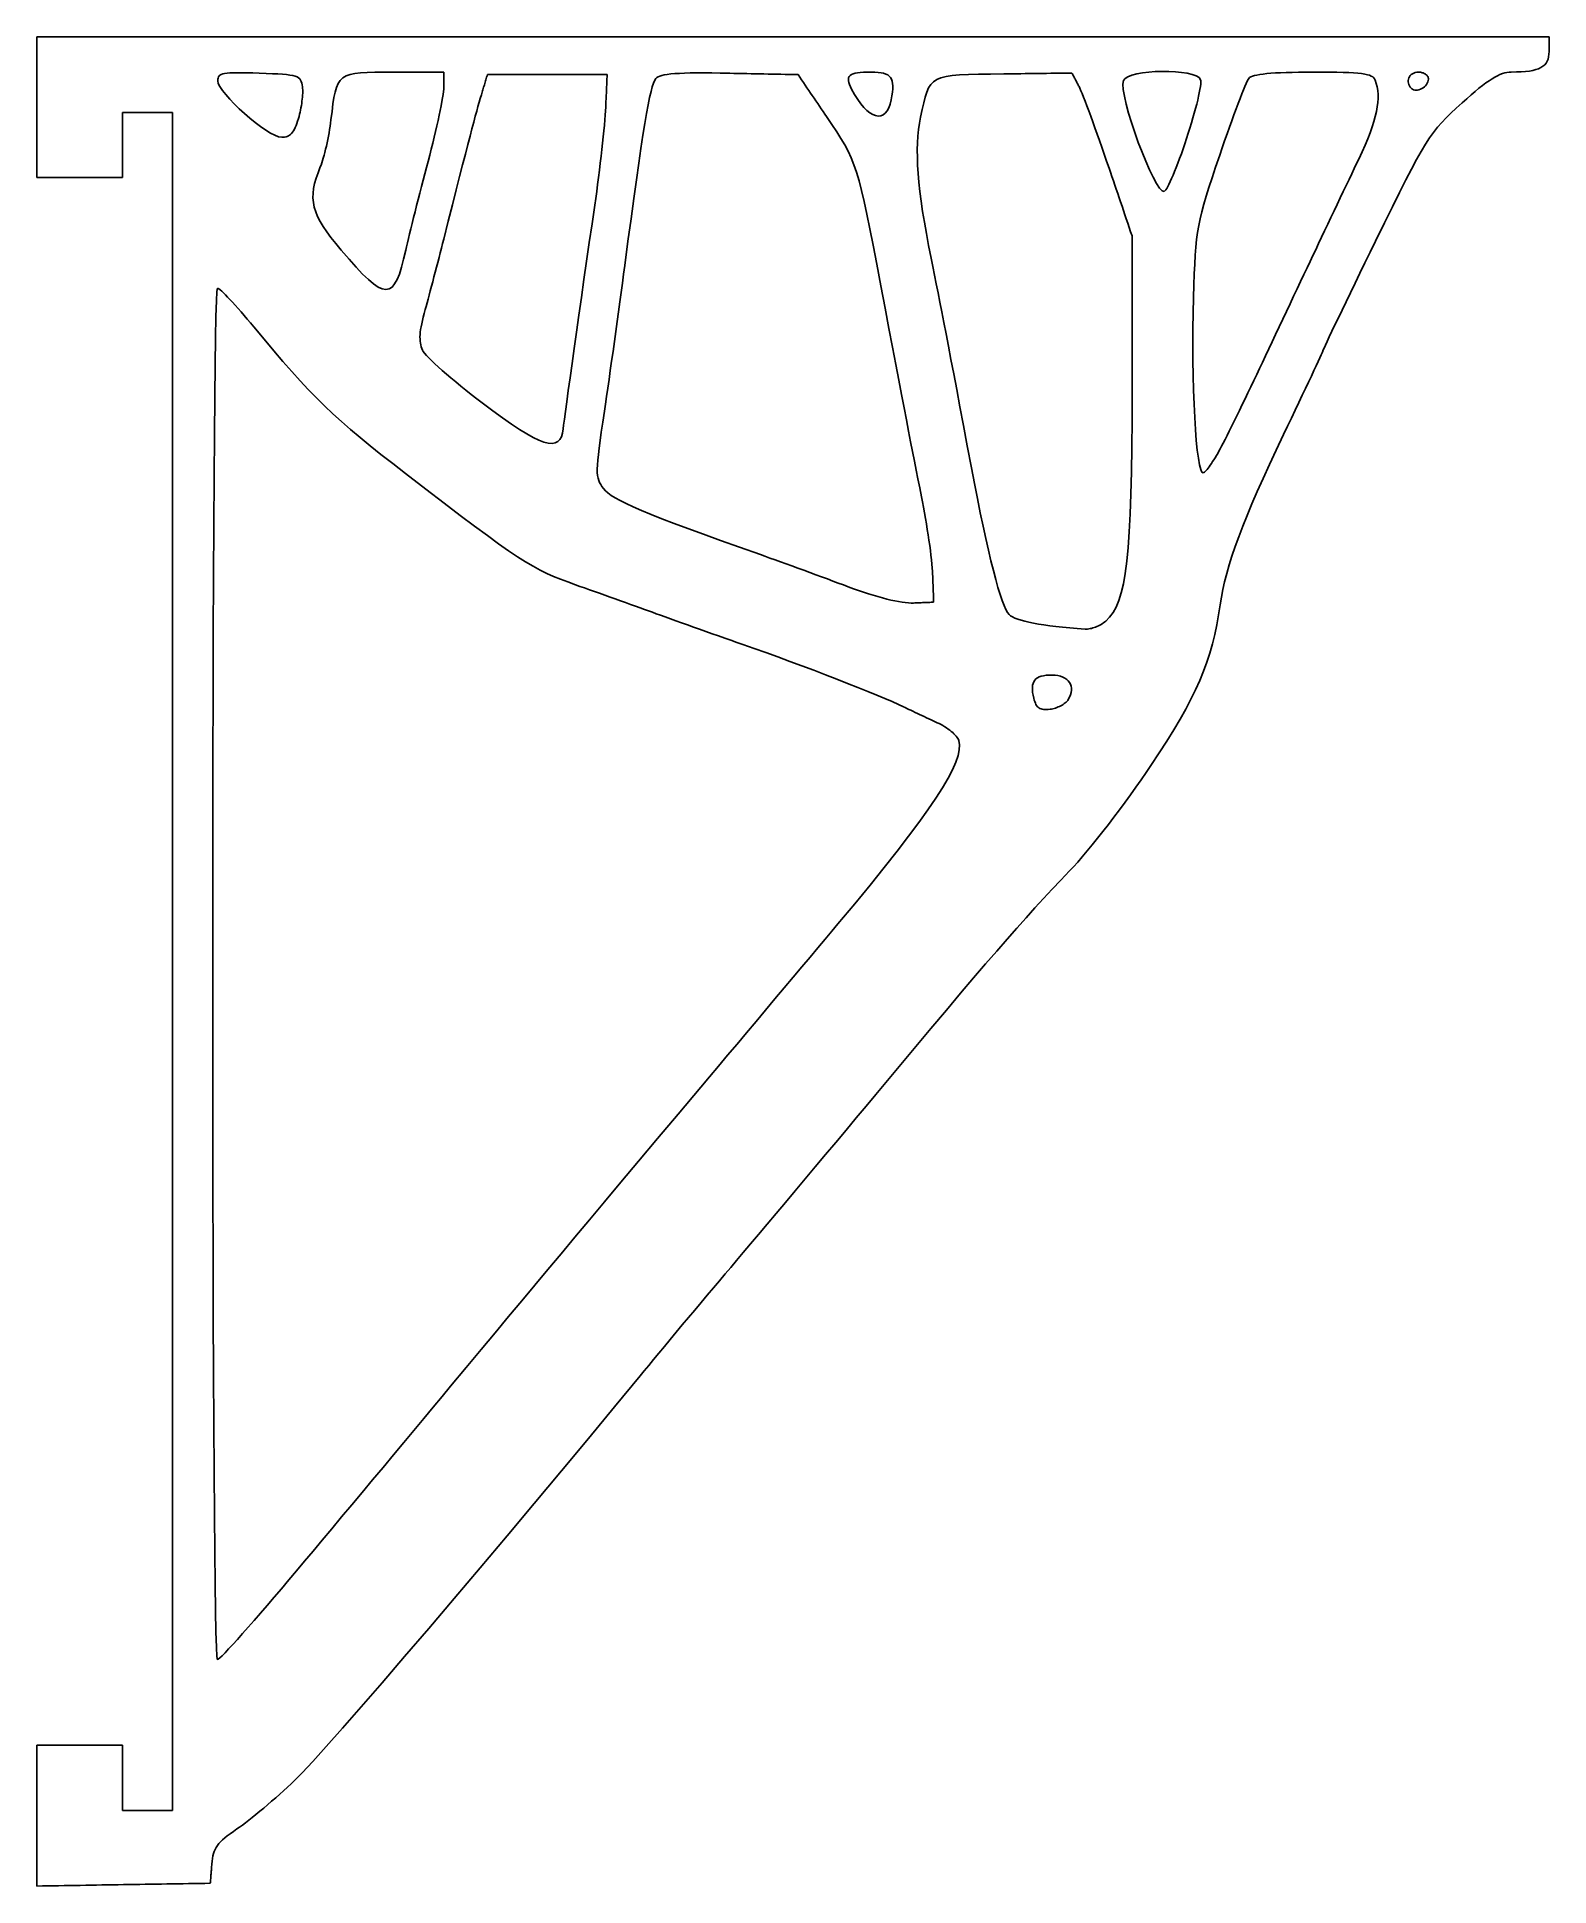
# Model space of a CAD drawing. Extents: x 0 to 85, y 0 to 104.
import ezdxf

# ---------------------------------------------------------------- set-up
doc = ezdxf.new("R2010")
doc.units = 0
doc.layers.add('Layer_1', color=7, linetype='CONTINUOUS')

msp = doc.modelspace()

# ---------------------------------------------------------------- linework, layer by layer
at = {"layer": 'Layer_1', "color": 7}
for p, q in [((0, 103.624167), (0, 103.871111)), ((0, 103.871111), (2.654653, 103.871111)), ((2.654653, 103.871111), (5.309306, 103.871111)), ((5.309306, 103.871111), (7.963958, 103.871111)), ((7.963958, 103.871111), (10.618611, 103.871111)), ((10.618611, 103.871111), (13.273264, 103.871111)), ((13.273264, 103.871111), (15.927917, 103.871111)), ((15.927917, 103.871111), (18.582569, 103.871111)), ((18.582569, 103.871111), (21.237222, 103.871111)), ((21.237222, 103.871111), (23.891875, 103.871111)), ((23.891875, 103.871111), (26.546528, 103.871111)), ((26.546528, 103.871111), (29.201181, 103.871111)), ((29.201181, 103.871111), (31.855833, 103.871111)), ((31.855833, 103.871111), (34.510486, 103.871111)), ((34.510486, 103.871111), (37.165139, 103.871111)), ((37.165139, 103.871111), (39.819792, 103.871111)), ((39.819792, 103.871111), (42.474444, 103.871111)), ((42.474444, 103.871111), (45.129097, 103.871111)), ((45.129097, 103.871111), (47.78375, 103.871111)), ((47.78375, 103.871111), (50.438403, 103.871111)), ((50.438403, 103.871111), (53.093056, 103.871111)), ((53.093056, 103.871111), (55.747708, 103.871111)), ((55.747708, 103.871111), (58.402361, 103.871111)), ((58.402361, 103.871111), (61.057014, 103.871111)), ((61.057014, 103.871111), (63.711667, 103.871111)), ((63.711667, 103.871111), (66.366319, 103.871111)), ((66.366319, 103.871111), (69.020972, 103.871111)), ((69.020972, 103.871111), (71.675625, 103.871111)), ((71.675625, 103.871111), (74.330278, 103.871111)), ((74.330278, 103.871111), (76.984931, 103.871111)), ((76.984931, 103.871111), (79.639583, 103.871111)), ((79.639583, 103.871111), (82.294236, 103.871111)), ((82.294236, 103.871111), (84.948889, 103.871111)), ((84.948889, 103.871111), (84.948889, 103.820252)), ((0, 103.377222), (0, 103.624167)), ((0, 103.130278), (0, 103.377222)), ((0, 102.883334), (0, 103.130278)), ((0, 102.636389), (0, 102.883334)), ((84.942878, 102.899694), (84.924279, 102.755735)), ((84.948889, 103.05736), (84.942878, 102.899694)), ((84.948889, 103.820252), (84.948889, 103.769393)), ((84.948889, 103.769393), (84.948889, 103.718533)), ((84.948889, 103.718533), (84.948889, 103.667674)), ((84.948889, 103.667674), (84.948889, 103.616815)), ((84.948889, 103.616815), (84.948889, 103.565956)), ((84.948889, 103.565956), (84.948889, 103.515096)), ((84.948889, 103.515096), (84.948889, 103.464234)), ((84.948889, 103.464234), (84.948889, 103.413375)), ((84.948889, 103.413375), (84.948889, 103.362516)), ((84.948889, 103.362516), (84.948889, 103.311657)), ((84.948889, 103.311657), (84.948889, 103.260797)), ((84.948889, 103.260797), (84.948889, 103.209938)), ((84.948889, 103.209938), (84.948889, 103.159079)), ((84.948889, 103.159079), (84.948889, 103.108219)), ((84.948889, 103.108219), (84.948889, 103.05736)), ((0, 102.389445), (0, 102.636389)), ((0, 102.1425), (0, 102.389445)), ((0, 101.895556), (0, 102.1425)), ((0, 101.648611), (0, 101.895556)), ((10.434547, 101.796182), (10.347129, 101.764503)), ((10.543942, 101.8213), (10.434547, 101.796182)), ((10.677633, 101.840266), (10.543942, 101.8213)), ((10.837935, 101.85353), (10.677633, 101.840266)), ((11.027167, 101.861489), (10.837935, 101.85353)), ((11.247645, 101.864565), (11.027167, 101.861489)), ((11.501685, 101.863154), (11.247645, 101.864565)), ((11.791606, 101.857707), (11.501685, 101.863154)), ((12.119723, 101.848648), (11.791606, 101.857707)), ((12.488353, 101.836399), (12.119723, 101.848648)), ((12.882254, 101.822062), (12.488353, 101.836399)), ((13.229345, 101.80781), (12.882254, 101.822062)), ((13.532733, 101.792655), (13.229345, 101.80781)), ((17.858924, 101.819426), (17.592934, 101.761605)), ((18.175059, 101.857653), (17.858924, 101.819426)), ((18.546672, 101.880344), (18.175059, 101.857653)), ((18.979095, 101.89152), (18.546672, 101.880344)), ((19.477661, 101.895274), (18.979095, 101.89152)), ((20.047704, 101.895556), (19.477661, 101.895274)), ((20.223472, 101.895556), (20.047704, 101.895556)), ((20.39924, 101.895556), (20.223472, 101.895556)), ((20.575009, 101.895556), (20.39924, 101.895556)), ((20.750777, 101.895556), (20.575009, 101.895556)), ((20.926545, 101.895556), (20.750777, 101.895556)), ((21.102314, 101.895556), (20.926545, 101.895556)), ((21.278082, 101.895556), (21.102314, 101.895556)), ((21.45385, 101.895556), (21.278082, 101.895556)), ((21.629619, 101.895556), (21.45385, 101.895556)), ((21.805387, 101.895556), (21.629619, 101.895556)), ((21.981155, 101.895556), (21.805387, 101.895556)), ((22.156924, 101.895556), (21.981155, 101.895556)), ((22.332692, 101.895556), (22.156924, 101.895556)), ((22.50846, 101.895556), (22.332692, 101.895556)), ((22.684229, 101.895556), (22.50846, 101.895556)), ((22.859997, 101.895556), (22.684229, 101.895556)), ((22.859997, 101.842425), (22.859997, 101.895556)), ((22.859997, 101.789296), (22.859997, 101.842425)), ((35.606886, 101.794365), (35.41139, 101.770884)), ((35.832164, 101.813669), (35.606886, 101.794365)), ((36.088978, 101.828909), (35.832164, 101.813669)), ((36.379082, 101.840226), (36.088978, 101.828909)), ((36.70423, 101.847733), (36.379082, 101.840226)), ((37.06618, 101.851571), (36.70423, 101.847733)), ((37.466682, 101.85184), (37.06618, 101.851571)), ((37.907496, 101.848679), (37.466682, 101.85184)), ((38.39037, 101.842216), (37.907496, 101.848679)), ((38.917064, 101.832564), (38.39037, 101.842216)), ((39.157041, 101.827681), (38.917064, 101.832564)), ((39.397014, 101.822799), (39.157041, 101.827681)), ((39.636991, 101.817916), (39.397014, 101.822799)), ((39.876967, 101.813034), (39.636991, 101.817916)), ((40.116943, 101.808152), (39.876967, 101.813034)), ((40.356917, 101.803269), (40.116943, 101.808152)), ((40.596893, 101.798387), (40.356917, 101.803269)), ((40.83687, 101.793504), (40.596893, 101.798387)), ((41.076846, 101.788622), (40.83687, 101.793504)), ((45.846983, 101.797063), (45.755148, 101.756646)), ((45.959945, 101.829629), (45.846983, 101.797063)), ((46.094726, 101.854944), (45.959945, 101.829629)), ((46.252009, 101.873599), (46.094726, 101.854944)), ((46.432481, 101.886186), (46.252009, 101.873599)), ((46.63683, 101.893298), (46.432481, 101.886186)), ((46.865743, 101.895556), (46.63683, 101.893298)), ((47.072505, 101.892056), (46.865743, 101.895556)), ((47.25764, 101.880852), (47.072505, 101.892056)), ((47.421893, 101.860927), (47.25764, 101.880852)), ((47.566001, 101.831282), (47.421893, 101.860927)), ((47.690707, 101.790891), (47.566001, 101.831282)), ((54.320807, 101.796815), (53.560915, 101.787417)), ((54.560052, 101.799891), (54.320807, 101.796815)), ((54.799295, 101.802967), (54.560052, 101.799891)), ((55.03854, 101.806043), (54.799295, 101.802967)), ((55.277786, 101.80912), (55.03854, 101.806043)), ((55.517028, 101.812196), (55.277786, 101.80912)), ((55.756274, 101.815272), (55.517028, 101.812196)), ((55.995519, 101.818348), (55.756274, 101.815272)), ((56.234762, 101.821424), (55.995519, 101.818348)), ((56.474007, 101.824501), (56.234762, 101.821424)), ((56.713253, 101.827577), (56.474007, 101.824501)), ((56.952498, 101.830653), (56.713253, 101.827577)), ((57.191741, 101.833729), (56.952498, 101.830653)), ((57.430986, 101.836806), (57.191741, 101.833729)), ((57.670232, 101.839882), (57.430986, 101.836806)), ((57.909474, 101.842958), (57.670232, 101.839882)), ((58.14872, 101.846034), (57.909474, 101.842958)), ((58.173329, 101.798463), (58.14872, 101.846034)), ((58.197939, 101.750894), (58.173329, 101.798463)), ((61.790292, 101.797371), (61.514245, 101.725246)), ((62.108261, 101.854681), (61.790292, 101.797371)), ((62.457657, 101.897057), (62.108261, 101.854681)), ((62.828001, 101.924376), (62.457657, 101.897057)), ((63.208803, 101.936512), (62.828001, 101.924376)), ((63.589577, 101.933351), (63.208803, 101.936512)), ((63.959842, 101.914752), (63.589577, 101.933351)), ((64.309106, 101.880604), (63.959842, 101.914752)), ((64.626888, 101.830777), (64.309106, 101.880604)), ((64.902698, 101.765152), (64.626888, 101.830777)), ((69.090797, 101.811482), (68.882686, 101.788481)), ((69.323698, 101.831604), (69.090797, 101.811482)), ((69.581875, 101.848876), (69.323698, 101.831604)), ((69.865813, 101.863354), (69.581875, 101.848876)), ((70.175995, 101.875095), (69.865813, 101.863354)), ((70.512906, 101.884154), (70.175995, 101.875095)), ((70.877032, 101.89056), (70.512906, 101.884154)), ((71.268855, 101.89437), (70.877032, 101.89056)), ((71.688858, 101.895499), (71.268855, 101.89437)), ((72.182804, 101.894653), (71.688858, 101.895499)), ((72.628052, 101.891661), (72.182804, 101.894653)), ((73.027156, 101.886271), (72.628052, 101.891661)), ((73.382683, 101.878143), (73.027156, 101.886271)), ((73.697194, 101.866967), (73.382683, 101.878143)), ((73.973247, 101.852432), (73.697194, 101.866967)), ((74.213404, 101.834172), (73.973247, 101.852432)), ((74.420225, 101.811877), (74.213404, 101.834172)), ((74.596275, 101.785235), (74.420225, 101.811877)), ((77.272871, 101.803842), (77.20904, 101.756708)), ((77.34545, 101.842357), (77.272871, 101.803842)), ((77.426323, 101.871186), (77.34545, 101.842357)), ((77.515029, 101.889276), (77.426323, 101.871186)), ((77.611114, 101.895542), (77.515029, 101.889276)), ((77.668614, 101.893566), (77.611114, 101.895542)), ((77.7245, 101.887583), (77.668614, 101.893566)), ((77.778483, 101.877846), (77.7245, 101.887583)), ((77.830276, 101.864582), (77.778483, 101.877846)), ((77.879589, 101.847959), (77.830276, 101.864582)), ((77.926133, 101.828203), (77.879589, 101.847959)), ((77.969618, 101.805513), (77.926133, 101.828203)), ((78.009753, 101.780085), (77.969618, 101.805513)), ((82.328597, 101.810999), (82.193528, 101.759149)), ((82.458537, 101.850282), (82.328597, 101.810999)), ((82.584417, 101.877657), (82.458537, 101.850282)), ((82.707311, 101.893829), (82.584417, 101.877657)), ((82.828288, 101.899417), (82.707311, 101.893829)), ((83.119389, 101.903989), (82.828288, 101.899417)), ((83.385079, 101.915249), (83.119389, 101.903989)), ((83.626271, 101.933735), (83.385079, 101.915249)), ((83.843882, 101.959925), (83.626271, 101.933735)), ((84.038827, 101.994325), (83.843882, 101.959925)), ((84.212018, 102.037434), (84.038827, 101.994325)), ((84.364373, 102.08975), (84.212018, 102.037434)), ((84.496806, 102.151774), (84.364373, 102.08975)), ((84.610231, 102.224003), (84.496806, 102.151774)), ((84.705565, 102.306937), (84.610231, 102.224003)), ((84.783721, 102.401078), (84.705565, 102.306937)), ((84.845615, 102.506925), (84.783721, 102.401078)), ((84.892162, 102.624979), (84.845615, 102.506925)), ((84.924279, 102.755735), (84.892162, 102.624979)), ((0, 101.401667), (0, 101.648611)), ((0, 101.154722), (0, 101.401667)), ((0, 100.907778), (0, 101.154722)), ((0, 100.660834), (0, 100.907778)), ((10.158625, 101.492949), (10.154423, 101.413066)), ((10.154423, 101.413066), (10.184898, 101.265904)), ((10.170905, 101.56375), (10.158625, 101.492949)), ((10.193578, 101.625884), (10.170905, 101.56375)), ((10.184898, 101.265904), (10.2744, 101.082564)), ((10.228962, 101.679774), (10.193578, 101.625884)), ((10.279374, 101.725841), (10.228962, 101.679774)), ((10.2744, 101.082564), (10.415826, 100.869331)), ((10.347129, 101.764503), (10.279374, 101.725841)), ((10.415826, 100.869331), (10.60207, 100.632484)), ((13.795529, 101.77558), (13.532733, 101.792655)), ((14.020841, 101.755627), (13.795529, 101.77558)), ((14.211778, 101.731779), (14.020841, 101.755627)), ((14.371448, 101.703066), (14.211778, 101.731779)), ((14.502962, 101.668483), (14.371448, 101.703066)), ((14.609428, 101.627035), (14.502962, 101.668483)), ((14.693954, 101.577731), (14.609428, 101.627035)), ((14.75965, 101.519576), (14.693954, 101.577731)), ((14.809625, 101.451578), (14.75965, 101.519576)), ((14.846988, 101.372745), (14.809625, 101.451578)), ((14.874846, 101.282081), (14.846988, 101.372745)), ((14.896312, 101.178596), (14.874846, 101.282081)), ((14.91449, 101.061293), (14.896312, 101.178596)), ((14.922787, 100.985127), (14.91449, 101.061293)), ((14.927588, 100.9002), (14.922787, 100.985127)), ((14.927136, 100.707665), (14.928999, 100.807411)), ((14.928999, 100.807411), (14.927588, 100.9002)), ((16.751416, 100.776327), (16.687129, 100.467921)), ((16.82852, 101.036785), (16.751416, 100.776327)), ((16.923774, 101.253345), (16.82852, 101.036785)), ((17.042509, 101.430056), (16.923774, 101.253345)), ((17.190059, 101.570969), (17.042509, 101.430056)), ((17.371757, 101.680136), (17.190059, 101.570969)), ((17.592934, 101.761605), (17.371757, 101.680136)), ((22.819913, 100.643832), (22.841879, 100.807104)), ((22.841879, 100.807104), (22.855391, 100.941698)), ((22.855391, 100.941698), (22.859997, 101.04548)), ((22.859997, 101.736168), (22.859997, 101.789296)), ((22.859997, 101.683037), (22.859997, 101.736168)), ((22.859997, 101.629906), (22.859997, 101.683037)), ((22.859997, 101.576777), (22.859997, 101.629906)), ((22.859997, 101.523649), (22.859997, 101.576777)), ((22.859997, 101.470518), (22.859997, 101.523649)), ((22.859997, 101.417387), (22.859997, 101.470518)), ((22.859997, 101.364258), (22.859997, 101.417387)), ((22.859997, 101.31113), (22.859997, 101.364258)), ((22.859997, 101.257999), (22.859997, 101.31113)), ((22.859997, 101.204868), (22.859997, 101.257999)), ((22.859997, 101.151739), (22.859997, 101.204868)), ((22.859997, 101.098611), (22.859997, 101.151739)), ((22.859997, 101.04548), (22.859997, 101.098611)), ((25.008922, 100.766667), (24.987713, 100.696111)), ((25.030131, 100.837222), (25.008922, 100.766667)), ((25.05134, 100.907778), (25.030131, 100.837222)), ((25.072549, 100.978334), (25.05134, 100.907778)), ((25.093758, 101.048889), (25.072549, 100.978334)), ((25.114967, 101.119445), (25.093758, 101.048889)), ((25.136176, 101.19), (25.114967, 101.119445)), ((25.157385, 101.260556), (25.136176, 101.19)), ((25.178594, 101.331111), (25.157385, 101.260556)), ((25.199803, 101.401667), (25.178594, 101.331111)), ((25.221009, 101.472222), (25.199803, 101.401667)), ((25.242218, 101.542778), (25.221009, 101.472222)), ((25.263427, 101.613334), (25.242218, 101.542778)), ((25.284633, 101.683889), (25.263427, 101.613334)), ((25.305842, 101.754445), (25.284633, 101.683889)), ((25.516038, 101.754445), (25.305842, 101.754445)), ((25.726235, 101.754445), (25.516038, 101.754445)), ((25.936432, 101.754445), (25.726235, 101.754445)), ((26.146628, 101.754445), (25.936432, 101.754445)), ((26.356825, 101.754445), (26.146628, 101.754445)), ((26.567022, 101.754445), (26.356825, 101.754445)), ((26.777218, 101.754445), (26.567022, 101.754445)), ((26.987415, 101.754445), (26.777218, 101.754445)), ((27.197612, 101.754445), (26.987415, 101.754445)), ((27.407808, 101.754445), (27.197612, 101.754445)), ((27.618005, 101.754445), (27.407808, 101.754445)), ((27.828202, 101.754445), (27.618005, 101.754445)), ((28.038398, 101.754445), (27.828202, 101.754445)), ((28.248596, 101.754445), (28.038398, 101.754445)), ((28.458792, 101.754445), (28.248596, 101.754445)), ((28.668988, 101.754445), (28.458792, 101.754445)), ((28.879185, 101.754445), (28.668988, 101.754445)), ((29.089381, 101.754445), (28.879185, 101.754445)), ((29.29958, 101.754445), (29.089381, 101.754445)), ((29.509776, 101.754445), (29.29958, 101.754445)), ((29.719973, 101.754445), (29.509776, 101.754445)), ((29.930169, 101.754445), (29.719973, 101.754445)), ((30.140365, 101.754445), (29.930169, 101.754445)), ((30.350562, 101.754445), (30.140365, 101.754445)), ((30.560761, 101.754445), (30.350562, 101.754445)), ((30.770957, 101.754445), (30.560761, 101.754445)), ((30.981153, 101.754445), (30.770957, 101.754445)), ((31.19135, 101.754445), (30.981153, 101.754445)), ((31.401546, 101.754445), (31.19135, 101.754445)), ((31.611745, 101.754445), (31.401546, 101.754445)), ((31.821941, 101.754445), (31.611745, 101.754445)), ((32.032138, 101.754445), (31.821941, 101.754445)), ((31.987688, 100.72257), (31.992626, 100.837222)), ((31.992626, 100.837222), (31.997565, 100.951875)), ((31.997565, 100.951875), (32.002504, 101.066528)), ((32.002504, 101.066528), (32.007443, 101.181181)), ((32.007443, 101.181181), (32.012382, 101.295834)), ((32.012382, 101.295834), (32.017321, 101.410486)), ((32.017321, 101.410486), (32.02226, 101.525139)), ((32.02226, 101.525139), (32.027199, 101.639792)), ((32.027199, 101.639792), (32.032138, 101.754445)), ((34.498116, 100.803291), (34.420584, 100.464472)), ((34.570633, 101.075235), (34.498116, 100.803291)), ((34.63888, 101.284821), (34.570633, 101.075235)), ((34.703614, 101.436578), (34.63888, 101.284821)), ((34.765581, 101.535028), (34.703614, 101.436578)), ((34.819232, 101.586266), (34.765581, 101.535028)), ((34.892135, 101.632567), (34.819232, 101.586266)), ((34.98605, 101.674051), (34.892135, 101.632567)), ((35.102727, 101.71085), (34.98605, 101.674051)), ((35.243922, 101.743085), (35.102727, 101.71085)), ((35.41139, 101.770884), (35.243922, 101.743085)), ((41.31682, 101.783739), (41.076846, 101.788622)), ((41.556796, 101.778857), (41.31682, 101.783739)), ((41.796772, 101.773974), (41.556796, 101.778857)), ((42.036749, 101.769092), (41.796772, 101.773974)), ((42.276722, 101.76421), (42.036749, 101.769092)), ((42.516699, 101.759327), (42.276722, 101.76421)), ((42.756675, 101.754445), (42.516699, 101.759327)), ((42.857039, 101.60704), (42.756675, 101.754445)), ((42.9574, 101.459638), (42.857039, 101.60704)), ((43.057764, 101.312233), (42.9574, 101.459638)), ((43.158128, 101.164832), (43.057764, 101.312233)), ((43.258492, 101.017427), (43.158128, 101.164832)), ((43.358856, 100.870025), (43.258492, 101.017427)), ((43.459217, 100.72262), (43.358856, 100.870025)), ((45.599562, 101.58232), (45.585394, 101.504531)), ((45.585394, 101.504531), (45.588922, 101.415911)), ((45.588922, 101.415911), (45.609439, 101.31586)), ((45.632124, 101.64987), (45.599562, 101.58232)), ((45.609439, 101.31586), (45.646289, 101.203787)), ((45.68376, 101.707782), (45.632124, 101.64987)), ((45.646289, 101.203787), (45.698777, 101.079092)), ((45.755148, 101.756646), (45.68376, 101.707782)), ((45.698777, 101.079092), (45.766217, 100.941182)), ((45.766217, 100.941182), (45.936453, 100.631578)), ((47.796746, 101.738742), (47.690707, 101.790891)), ((47.884865, 101.673814), (47.796746, 101.738742)), ((47.955798, 101.595093), (47.884865, 101.673814)), ((48.010287, 101.501559), (47.955798, 101.595093)), ((48.049073, 101.392204), (48.010287, 101.501559)), ((48.033339, 100.572442), (48.06197, 100.776178)), ((48.072892, 101.266003), (48.049073, 101.392204)), ((48.06197, 100.776178), (48.078593, 100.959004)), ((48.082488, 101.121942), (48.072892, 101.266003)), ((48.078593, 100.959004), (48.082488, 101.121942)), ((49.984877, 100.77615), (49.897504, 100.499165)), ((50.086604, 101.009147), (49.984877, 100.77615)), ((50.210266, 101.202105), (50.086604, 101.009147)), ((50.363439, 101.358961), (50.210266, 101.202105)), ((50.553707, 101.483664), (50.363439, 101.358961)), ((50.788649, 101.580153), (50.553707, 101.483664)), ((51.075847, 101.652373), (50.788649, 101.580153)), ((51.422873, 101.704266), (51.075847, 101.652373)), ((51.837316, 101.739778), (51.422873, 101.704266)), ((52.326749, 101.762835), (51.837316, 101.739778)), ((52.898757, 101.777398), (52.326749, 101.762835)), ((53.560915, 101.787417), (52.898757, 101.777398)), ((58.222549, 101.703323), (58.197939, 101.750894)), ((58.247159, 101.655752), (58.222549, 101.703323)), ((58.271768, 101.608183), (58.247159, 101.655752)), ((58.296378, 101.560612), (58.271768, 101.608183)), ((58.320988, 101.51304), (58.296378, 101.560612)), ((58.345598, 101.465472), (58.320988, 101.51304)), ((58.370208, 101.4179), (58.345598, 101.465472)), ((58.394817, 101.370329), (58.370208, 101.4179)), ((58.419427, 101.322758), (58.394817, 101.370329)), ((58.444037, 101.275189), (58.419427, 101.322758)), ((58.468647, 101.227618), (58.444037, 101.275189)), ((58.493256, 101.180046), (58.468647, 101.227618)), ((58.517866, 101.132478), (58.493256, 101.180046)), ((58.542476, 101.084906), (58.517866, 101.132478)), ((58.589285, 100.987579), (58.542476, 101.084906)), ((58.647957, 100.854144), (58.589285, 100.987579)), ((58.717623, 100.68695), (58.647957, 100.854144)), ((61.042463, 101.421245), (61.012293, 101.219196)), ((61.012293, 101.219196), (61.031851, 100.92006)), ((61.031851, 100.92006), (61.095419, 100.539303)), ((61.129844, 101.53706), (61.042463, 101.421245)), ((61.290601, 101.638437), (61.129844, 101.53706)), ((61.514245, 101.725246), (61.290601, 101.638437)), ((65.126052, 101.683604), (64.902698, 101.765152)), ((65.286464, 101.586009), (65.126052, 101.683604)), ((65.373448, 101.472245), (65.286464, 101.586009)), ((65.301772, 100.742709), (65.335968, 100.922191)), ((65.335968, 100.922191), (65.361792, 101.080775)), ((65.361792, 101.080775), (65.378866, 101.216763)), ((65.385075, 101.414192), (65.373448, 101.472245)), ((65.378866, 101.216763), (65.386768, 101.328467)), ((65.386768, 101.328467), (65.385075, 101.414192)), ((67.779863, 100.896345), (67.688663, 100.668784)), ((67.861747, 101.094093), (67.779863, 100.896345)), ((67.93348, 101.259825), (67.861747, 101.094093)), ((67.994222, 101.391329), (67.93348, 101.259825)), ((68.043146, 101.486401), (67.994222, 101.391329)), ((68.079406, 101.542837), (68.043146, 101.486401)), ((68.127533, 101.587332), (68.079406, 101.542837)), ((68.197064, 101.628613), (68.127533, 101.587332)), ((68.288479, 101.666727), (68.197064, 101.628613)), ((68.402265, 101.701723), (68.288479, 101.666727)), ((68.538906, 101.733645), (68.402265, 101.701723)), ((68.698883, 101.762544), (68.538906, 101.733645)), ((68.882686, 101.788481), (68.698883, 101.762544)), ((74.744112, 101.753903), (74.596275, 101.785235)), ((74.866294, 101.717555), (74.744112, 101.753903)), ((74.965388, 101.675865), (74.866294, 101.717555)), ((75.043953, 101.628506), (74.965388, 101.675865)), ((75.104549, 101.575152), (75.043953, 101.628506)), ((75.149735, 101.51547), (75.104549, 101.575152)), ((75.182078, 101.449139), (75.149735, 101.51547)), ((75.245685, 101.260508), (75.182078, 101.449139)), ((75.294075, 101.064739), (75.245685, 101.260508)), ((75.327042, 100.86083), (75.294075, 101.064739)), ((75.34437, 100.647769), (75.327042, 100.86083)), ((77.037181, 101.429065), (77.035488, 101.352603)), ((77.035488, 101.352603), (77.045733, 101.27498)), ((77.050389, 101.503306), (77.037181, 101.429065)), ((77.045733, 101.27498), (77.068395, 101.197267)), ((77.074632, 101.574254), (77.050389, 101.503306)), ((77.068395, 101.197267), (77.103921, 101.120528)), ((77.109464, 101.64085), (77.074632, 101.574254)), ((77.103921, 101.120528), (77.152774, 101.04583)), ((77.154419, 101.702022), (77.109464, 101.64085)), ((77.152774, 101.04583), (77.215416, 100.974236)), ((77.20904, 101.756708), (77.154419, 101.702022)), ((77.215416, 100.974236), (77.271459, 100.930232)), ((77.271459, 100.930232), (77.335527, 100.900618)), ((77.335527, 100.900618), (77.406012, 100.884503)), ((77.406012, 100.884503), (77.481311, 100.881032)), ((77.481311, 100.881032), (77.559814, 100.889301)), ((77.559814, 100.889301), (77.639918, 100.908407)), ((77.639918, 100.908407), (77.720015, 100.937499)), ((77.720015, 100.937499), (77.798501, 100.975681)), ((77.798501, 100.975681), (77.873767, 101.022069)), ((77.873767, 101.022069), (77.94421, 101.075785)), ((77.94421, 101.075785), (78.00822, 101.135938)), ((78.00822, 101.135938), (78.064193, 101.201647)), ((78.04625, 101.752116), (78.009753, 101.780085)), ((78.078821, 101.721831), (78.04625, 101.752116)), ((78.064193, 101.201647), (78.110526, 101.272034)), ((78.107173, 101.689412), (78.078821, 101.721831)), ((78.131021, 101.655066), (78.107173, 101.689412)), ((78.110526, 101.272034), (78.145606, 101.346207)), ((78.150071, 101.618992), (78.131021, 101.655066)), ((78.145606, 101.346207), (78.167845, 101.423288)), ((78.164041, 101.581392), (78.150071, 101.618992)), ((78.17262, 101.542465), (78.164041, 101.581392)), ((78.167845, 101.423288), (78.175556, 101.502417)), ((78.175556, 101.502417), (78.17262, 101.542465)), ((80.799847, 100.811424), (80.570437, 100.616285)), ((81.014494, 100.987963), (80.799847, 100.811424)), ((81.215444, 101.146566), (81.014494, 100.987963)), ((81.403771, 101.287909), (81.215444, 101.146566)), ((81.580547, 101.412657), (81.403771, 101.287909)), ((81.746838, 101.521487), (81.580547, 101.412657)), ((81.90372, 101.615064), (81.746838, 101.521487)), ((82.052259, 101.694063), (81.90372, 101.615064)), ((82.193528, 101.759149), (82.052259, 101.694063)), ((0, 100.413889), (0, 100.660834)), ((0, 100.166945), (0, 100.413889)), ((0, 99.92), (0, 100.166945)), ((0, 99.673056), (0, 99.92)), ((10.60207, 100.632484), (10.82603, 100.378309)), ((10.82603, 100.378309), (11.080601, 100.113088)), ((11.080601, 100.113088), (11.358678, 99.843103)), ((11.358678, 99.843103), (11.653159, 99.574639)), ((14.782184, 99.646197), (14.808321, 99.767846)), ((14.808321, 99.767846), (14.832216, 99.890674)), ((14.832216, 99.890674), (14.853755, 100.013785)), ((14.853755, 100.013785), (14.872825, 100.13627)), ((14.872825, 100.13627), (14.889313, 100.257225)), ((14.889313, 100.257225), (14.903102, 100.375747)), ((14.903102, 100.375747), (14.914078, 100.49093)), ((14.914078, 100.49093), (14.922127, 100.601872)), ((14.922127, 100.601872), (14.927136, 100.707665)), ((16.630326, 100.107511), (16.575674, 99.691056)), ((16.687129, 100.467921), (16.630326, 100.107511)), ((22.599215, 99.472006), (22.656619, 99.746654)), ((22.656619, 99.746654), (22.707846, 100.003292)), ((22.707846, 100.003292), (22.752441, 100.239792)), ((22.752441, 100.239792), (22.789948, 100.454018)), ((22.789948, 100.454018), (22.819913, 100.643832)), ((24.776338, 99.970131), (24.703994, 99.709666)), ((24.843187, 100.205697), (24.776338, 99.970131)), ((24.906066, 100.422217), (24.843187, 100.205697)), ((24.966504, 100.625556), (24.906066, 100.422217)), ((24.987713, 100.696111), (24.966504, 100.625556)), ((31.942278, 99.714096), (31.953115, 99.92)), ((31.953115, 99.92), (31.958054, 100.034653)), ((31.958054, 100.034653), (31.962993, 100.149306)), ((31.962993, 100.149306), (31.967932, 100.263959)), ((31.967932, 100.263959), (31.972871, 100.378611)), ((31.972871, 100.378611), (31.97781, 100.493264)), ((31.97781, 100.493264), (31.982749, 100.607917)), ((31.982749, 100.607917), (31.987688, 100.72257)), ((34.337281, 100.05425), (34.247461, 99.568106)), ((34.420584, 100.464472), (34.337281, 100.05425)), ((43.55958, 100.575219), (43.459217, 100.72262)), ((43.659944, 100.427814), (43.55958, 100.575219)), ((43.760305, 100.280409), (43.659944, 100.427814)), ((43.860669, 100.133007), (43.760305, 100.280409)), ((43.961033, 99.985603), (43.860669, 100.133007)), ((44.061397, 99.838201), (43.961033, 99.985603)), ((44.161758, 99.690796), (44.061397, 99.838201)), ((45.936453, 100.631578), (46.108956, 100.356592)), ((46.108956, 100.356592), (46.282348, 100.116593)), ((46.282348, 100.116593), (46.455259, 99.911943)), ((46.455259, 99.911943), (46.62632, 99.74301)), ((46.62632, 99.74301), (46.794158, 99.610157)), ((47.656677, 99.591276), (47.763543, 99.721254)), ((47.763543, 99.721254), (47.856211, 99.890243)), ((47.856211, 99.890243), (47.933308, 100.09861)), ((47.933308, 100.09861), (47.993444, 100.346779)), ((47.993444, 100.346779), (48.033339, 100.572442)), ((49.735503, 99.797473), (49.645714, 99.36488)), ((49.816907, 100.174254), (49.735503, 99.797473)), ((49.897504, 100.499165), (49.816907, 100.174254)), ((58.797419, 100.488339), (58.717623, 100.68695)), ((58.886485, 100.260659), (58.797419, 100.488339)), ((58.983948, 100.006259), (58.886485, 100.260659)), ((59.088949, 99.727479), (58.983948, 100.006259)), ((59.200618, 99.426673), (59.088949, 99.727479)), ((61.095419, 100.539303), (61.197307, 100.092393)), ((61.197307, 100.092393), (61.331816, 99.594796)), ((65.01947, 99.591028), (65.089433, 99.849625)), ((65.089433, 99.849625), (65.153046, 100.095782)), ((65.153046, 100.095782), (65.209908, 100.327811)), ((65.209908, 100.327811), (65.259619, 100.544019)), ((65.259619, 100.544019), (65.301772, 100.742709)), ((67.367539, 99.829291), (67.247443, 99.504546)), ((67.481664, 100.13305), (67.367539, 99.829291)), ((67.588985, 100.413615), (67.481664, 100.13305)), ((67.688663, 100.668784), (67.588985, 100.413615)), ((75.253043, 99.683828), (75.300369, 99.943585)), ((75.300369, 99.943585), (75.331218, 100.190155)), ((75.331218, 100.190155), (75.345781, 100.424546)), ((75.345781, 100.424546), (75.34437, 100.647769)), ((79.734825, 99.869211), (79.43973, 99.593672)), ((80.063035, 100.167512), (79.734825, 99.869211)), ((80.325189, 100.401872), (80.063035, 100.167512)), ((80.570437, 100.616285), (80.325189, 100.401872)), ((0, 99.426111), (0, 99.673056)), ((0, 99.179167), (0, 99.426111)), ((0, 98.932222), (0, 99.179167)), ((0, 98.685278), (0, 98.932222)), ((0, 98.438334), (0, 98.685278)), ((4.885972, 99.637778), (4.797778, 99.637778)), ((4.797778, 99.637778), (4.797778, 99.523125)), ((4.797778, 99.523125), (4.797778, 99.408472)), ((4.797778, 99.408472), (4.797778, 99.29382)), ((4.797778, 99.29382), (4.797778, 99.179167)), ((4.797778, 99.179167), (4.797778, 99.064514)), ((4.797778, 99.064514), (4.797778, 98.949861)), ((4.797778, 98.949861), (4.797778, 98.835209)), ((4.797778, 98.835209), (4.797778, 98.720556)), ((4.797778, 98.720556), (4.797778, 98.605903)), ((4.974167, 99.637778), (4.885972, 99.637778)), ((5.062361, 99.637778), (4.974167, 99.637778)), ((5.150556, 99.637778), (5.062361, 99.637778)), ((5.23875, 99.637778), (5.150556, 99.637778)), ((5.326944, 99.637778), (5.23875, 99.637778)), ((5.415139, 99.637778), (5.326944, 99.637778)), ((5.503333, 99.637778), (5.415139, 99.637778)), ((5.591528, 99.637778), (5.503333, 99.637778)), ((5.679722, 99.637778), (5.591528, 99.637778)), ((5.767917, 99.637778), (5.679722, 99.637778)), ((5.856111, 99.637778), (5.767917, 99.637778)), ((5.944306, 99.637778), (5.856111, 99.637778)), ((6.0325, 99.637778), (5.944306, 99.637778)), ((6.120694, 99.637778), (6.0325, 99.637778)), ((6.208889, 99.637778), (6.120694, 99.637778)), ((6.297083, 99.637778), (6.208889, 99.637778)), ((6.385278, 99.637778), (6.297083, 99.637778)), ((6.473472, 99.637778), (6.385278, 99.637778)), ((6.561667, 99.637778), (6.473472, 99.637778)), ((6.649861, 99.637778), (6.561667, 99.637778)), ((6.738056, 99.637778), (6.649861, 99.637778)), ((6.82625, 99.637778), (6.738056, 99.637778)), ((6.914444, 99.637778), (6.82625, 99.637778)), ((7.002639, 99.637778), (6.914444, 99.637778)), ((7.090833, 99.637778), (7.002639, 99.637778)), ((7.179028, 99.637778), (7.090833, 99.637778)), ((7.267222, 99.637778), (7.179028, 99.637778)), ((7.355417, 99.637778), (7.267222, 99.637778)), ((7.443611, 99.637778), (7.355417, 99.637778)), ((7.531806, 99.637778), (7.443611, 99.637778)), ((7.62, 99.637778), (7.531806, 99.637778)), ((7.62, 96.656806), (7.62, 99.637778)), ((11.653159, 99.574639), (11.956939, 99.313982)), ((11.956939, 99.313982), (12.262913, 99.067407)), ((12.262913, 99.067407), (12.563978, 98.841203)), ((12.563978, 98.841203), (12.85303, 98.641652)), ((14.410741, 98.597036), (14.459701, 98.684132)), ((14.459701, 98.684132), (14.50722, 98.782433)), ((14.50722, 98.782433), (14.553727, 98.892423)), ((14.553727, 98.892423), (14.599655, 99.014583)), ((14.599655, 99.014583), (14.645434, 99.149401)), ((14.645434, 99.149401), (14.691476, 99.297404)), ((14.691476, 99.297404), (14.723648, 99.410073)), ((14.723648, 99.410073), (14.753922, 99.526639)), ((14.753922, 99.526639), (14.782184, 99.646197)), ((16.46878, 98.854919), (16.439474, 98.669417)), ((16.495004, 99.037065), (16.46878, 98.854919)), ((16.517842, 99.214498), (16.495004, 99.037065)), ((16.575674, 99.691056), (16.517842, 99.214498)), ((22.394489, 98.561368), (22.467694, 98.877229)), ((22.467694, 98.877229), (22.536088, 99.181487)), ((22.536088, 99.181487), (22.599215, 99.472006)), ((24.438724, 98.720276), (24.329133, 98.301622)), ((24.536714, 99.090597), (24.438724, 98.720276)), ((24.624628, 99.41844), (24.536714, 99.090597)), ((24.703994, 99.709666), (24.624628, 99.41844)), ((31.850299, 98.602948), (31.879935, 98.918221)), ((31.879935, 98.918221), (31.905363, 99.210383)), ((31.905363, 99.210383), (31.926248, 99.476618)), ((31.926248, 99.476618), (31.942278, 99.714096)), ((34.150368, 99.001514), (34.045254, 98.34995)), ((34.247461, 99.568106), (34.150368, 99.001514)), ((44.262122, 99.543394), (44.161758, 99.690796)), ((44.362486, 99.39599), (44.262122, 99.543394)), ((44.664145, 98.950824), (44.362486, 99.39599)), ((44.931163, 98.547638), (44.664145, 98.950824)), ((46.794158, 99.610157), (46.957401, 99.513755)), ((46.957401, 99.513755), (47.114677, 99.45417)), ((47.114677, 99.45417), (47.264614, 99.431761)), ((47.264614, 99.431761), (47.40584, 99.446888)), ((47.40584, 99.446888), (47.536986, 99.499941)), ((47.536986, 99.499941), (47.656677, 99.591276)), ((49.582564, 99.026304), (49.532173, 98.674548)), ((49.645714, 99.36488), (49.582564, 99.026304)), ((59.31809, 99.106181), (59.200618, 99.426673)), ((59.440504, 98.768353), (59.31809, 99.106181)), ((59.566993, 98.415533), (59.440504, 98.768353)), ((61.331816, 99.594796), (61.49325, 99.061977)), ((61.49325, 99.061977), (61.675913, 98.509406)), ((64.684188, 98.466127), (64.775517, 98.757544)), ((64.775517, 98.757544), (64.862112, 99.043297)), ((64.862112, 99.043297), (64.943561, 99.321689)), ((64.943561, 99.321689), (65.01947, 99.591028)), ((66.992683, 98.800927), (66.859695, 98.426466)), ((67.122212, 99.161023), (66.992683, 98.800927)), ((67.247443, 99.504546), (67.122212, 99.161023)), ((74.894736, 98.49276), (75.010083, 98.815351)), ((75.010083, 98.815351), (75.10811, 99.120721)), ((75.10811, 99.120721), (75.189026, 99.409878)), ((75.189026, 99.409878), (75.253043, 99.683828)), ((78.689093, 98.801246), (78.462409, 98.514381)), ((78.923269, 99.069927), (78.689093, 98.801246)), ((79.171348, 99.330655), (78.923269, 99.069927)), ((79.43973, 99.593672), (79.171348, 99.330655)), ((0, 98.191389), (0, 98.438334)), ((0, 97.944445), (0, 98.191389)), ((0, 97.6975), (0, 97.944445)), ((0, 97.450556), (0, 97.6975)), ((4.797778, 98.605903), (4.797778, 98.49125)), ((4.797778, 98.49125), (4.797778, 98.376597)), ((4.797778, 98.376597), (4.797778, 98.261945)), ((4.797778, 98.261945), (4.797778, 98.147292)), ((4.797778, 98.147292), (4.797778, 98.032639)), ((4.797778, 98.032639), (4.797778, 97.917986)), ((4.797778, 97.917986), (4.797778, 97.803334)), ((4.797778, 97.803334), (4.797778, 97.688681)), ((4.797778, 97.688681), (4.797778, 97.574028)), ((12.85303, 98.641652), (13.122965, 98.475037)), ((13.122965, 98.475037), (13.366678, 98.347639)), ((13.366678, 98.347639), (13.577066, 98.265746)), ((13.577066, 98.265746), (13.747024, 98.235636)), ((13.747024, 98.235636), (13.834107, 98.237329)), ((13.834107, 98.237329), (13.915438, 98.245401)), ((13.915438, 98.245401), (13.991448, 98.26033)), ((13.991448, 98.26033), (14.062568, 98.282569)), ((14.062568, 98.282569), (14.12923, 98.312626)), ((14.12923, 98.312626), (14.191864, 98.35098)), ((14.191864, 98.35098), (14.250901, 98.398111)), ((14.250901, 98.398111), (14.306772, 98.454508)), ((14.306772, 98.454508), (14.359908, 98.520655)), ((14.359908, 98.520655), (14.410741, 98.597036)), ((16.257486, 97.739024), (16.21615, 97.561861)), ((16.297586, 97.920967), (16.257486, 97.739024)), ((16.336142, 98.106333), (16.297586, 97.920967)), ((16.372847, 98.293768), (16.336142, 98.106333)), ((16.407393, 98.481914), (16.372847, 98.293768)), ((16.439474, 98.669417), (16.407393, 98.481914)), ((22.150556, 97.565505), (22.235465, 97.90337)), ((22.235465, 97.90337), (22.316928, 98.236037)), ((22.316928, 98.236037), (22.394489, 98.561368)), ((24.206414, 97.828776), (24.069039, 97.295878)), ((24.329133, 98.301622), (24.206414, 97.828776)), ((31.739225, 97.546686), (31.779628, 97.91436)), ((31.779628, 97.91436), (31.81676, 98.267389)), ((31.81676, 98.267389), (31.850299, 98.602948)), ((34.045254, 98.34995), (33.931369, 97.608891)), ((45.16779, 98.173197), (44.931163, 98.547638)), ((45.378274, 97.814275), (45.16779, 98.173197)), ((45.566869, 97.457634), (45.378274, 97.814275)), ((49.470169, 97.92498), (49.458795, 97.523902)), ((49.494666, 98.307984), (49.470169, 97.92498)), ((49.532173, 98.674548), (49.494666, 98.307984)), ((59.696689, 98.050066), (59.566993, 98.415533)), ((59.828729, 97.674302), (59.696689, 98.050066)), ((59.962246, 97.290584), (59.828729, 97.674302)), ((61.675913, 98.509406), (61.874101, 97.952547)), ((61.874101, 97.952547), (62.082116, 97.406868)), ((64.391924, 97.59064), (64.490391, 97.87703)), ((64.490391, 97.87703), (64.58852, 98.170733)), ((64.58852, 98.170733), (64.684188, 98.466127)), ((66.586676, 97.643268), (66.448319, 97.238948)), ((66.724078, 98.039844), (66.586676, 97.643268)), ((66.859695, 98.426466), (66.724078, 98.039844)), ((74.442661, 97.411564), (74.611236, 97.791875)), ((74.611236, 97.791875), (74.761858, 98.151937)), ((74.761858, 98.151937), (74.894736, 98.49276)), ((78.005906, 97.845148), (77.763274, 97.442304)), ((78.236815, 98.199094), (78.005906, 97.845148)), ((78.462409, 98.514381), (78.236815, 98.199094)), ((0, 97.203611), (0, 97.450556)), ((0, 96.956667), (0, 97.203611)), ((0, 96.709722), (0, 96.956667)), ((0, 96.462778), (0, 96.709722)), ((4.797778, 97.574028), (4.797778, 97.459375)), ((4.797778, 97.459375), (4.797778, 97.344722)), ((4.797778, 97.344722), (4.797778, 97.23007)), ((4.797778, 97.23007), (4.797778, 97.115417)), ((4.797778, 97.115417), (4.797778, 97.000764)), ((4.797778, 97.000764), (4.797778, 96.886111)), ((4.797778, 96.886111), (4.797778, 96.771459)), ((4.797778, 96.771459), (4.797778, 96.656806)), ((4.797778, 96.656806), (4.797778, 96.542153)), ((7.62, 93.675834), (7.62, 96.656806)), ((15.959399, 96.675209), (15.918021, 96.569478)), ((16.001693, 96.795213), (15.959399, 96.675209)), ((16.044596, 96.928134), (16.001693, 96.795213)), ((16.087801, 97.072615), (16.044596, 96.928134)), ((16.131, 97.227298), (16.087801, 97.072615)), ((16.173886, 97.390835), (16.131, 97.227298)), ((16.21615, 97.561861), (16.173886, 97.390835)), ((21.879892, 96.536604), (21.972219, 96.882702)), ((21.972219, 96.882702), (22.062655, 97.224569)), ((22.062655, 97.224569), (22.150556, 97.565505)), ((23.915484, 96.69707), (23.744221, 96.026496)), ((24.069039, 97.295878), (23.915484, 96.69707)), ((31.601543, 96.384015), (31.649865, 96.778692)), ((31.649865, 96.778692), (31.695867, 97.167191)), ((31.695867, 97.167191), (31.739225, 97.546686)), ((33.807962, 96.773815), (33.674281, 95.840199)), ((33.931369, 97.608891), (33.807962, 96.773815)), ((45.73782, 97.090048), (45.566869, 97.457634)), ((45.895379, 96.698278), (45.73782, 97.090048)), ((46.043791, 96.269103), (45.895379, 96.698278)), ((49.458795, 97.523902), (49.460771, 97.103129)), ((49.460771, 97.103129), (49.476011, 96.661025)), ((49.476011, 96.661025), (49.504735, 96.195959)), ((60.096375, 96.901261), (59.962246, 97.290584)), ((60.230252, 96.508676), (60.096375, 96.901261)), ((62.082116, 97.406868), (62.294265, 96.887833)), ((62.294265, 96.887833), (62.504842, 96.410914)), ((64.007241, 96.548401), (64.10075, 96.790413)), ((64.10075, 96.790413), (64.19646, 97.045807)), ((64.19646, 97.045807), (64.293733, 97.313057)), ((64.293733, 97.313057), (64.391924, 97.59064)), ((66.448319, 97.238948), (66.218003, 96.559606)), ((74.005381, 96.482381), (74.136484, 96.758462)), ((74.136484, 96.758462), (74.255926, 97.009996)), ((74.255926, 97.009996), (74.442661, 97.411564)), ((77.502518, 96.980326), (77.217228, 96.44898)), ((77.763274, 97.442304), (77.502518, 96.980326)), ((0, 96.215834), (0, 96.462778)), ((0, 95.968889), (0, 96.215834)), ((0.149931, 95.968889), (0, 95.968889)), ((0.299861, 95.968889), (0.149931, 95.968889)), ((0.449792, 95.968889), (0.299861, 95.968889)), ((0.599722, 95.968889), (0.449792, 95.968889)), ((0.749653, 95.968889), (0.599722, 95.968889)), ((0.899583, 95.968889), (0.749653, 95.968889)), ((1.049514, 95.968889), (0.899583, 95.968889)), ((1.199444, 95.968889), (1.049514, 95.968889)), ((1.349375, 95.968889), (1.199444, 95.968889)), ((1.499306, 95.968889), (1.349375, 95.968889)), ((1.649236, 95.968889), (1.499306, 95.968889)), ((1.799167, 95.968889), (1.649236, 95.968889)), ((1.949097, 95.968889), (1.799167, 95.968889)), ((2.099028, 95.968889), (1.949097, 95.968889)), ((2.248958, 95.968889), (2.099028, 95.968889)), ((2.398889, 95.968889), (2.248958, 95.968889)), ((2.548819, 95.968889), (2.398889, 95.968889)), ((2.69875, 95.968889), (2.548819, 95.968889)), ((2.848681, 95.968889), (2.69875, 95.968889)), ((2.998611, 95.968889), (2.848681, 95.968889)), ((3.148542, 95.968889), (2.998611, 95.968889)), ((3.298472, 95.968889), (3.148542, 95.968889)), ((3.448403, 95.968889), (3.298472, 95.968889)), ((3.598333, 95.968889), (3.448403, 95.968889)), ((3.748264, 95.968889), (3.598333, 95.968889)), ((3.898194, 95.968889), (3.748264, 95.968889)), ((4.048125, 95.968889), (3.898194, 95.968889)), ((4.198056, 95.968889), (4.048125, 95.968889)), ((4.347986, 95.968889), (4.198056, 95.968889)), ((4.497917, 95.968889), (4.347986, 95.968889)), ((4.647847, 95.968889), (4.497917, 95.968889)), ((4.797778, 95.968889), (4.647847, 95.968889)), ((4.797778, 96.542153), (4.797778, 96.4275)), ((4.797778, 96.4275), (4.797778, 96.312847)), ((4.797778, 96.312847), (4.797778, 96.198195)), ((4.797778, 96.198195), (4.797778, 96.083542)), ((4.797778, 96.083542), (4.797778, 95.968889)), ((15.600471, 95.639953), (15.543437, 95.360472)), ((15.68243, 95.932547), (15.600471, 95.639953)), ((15.788538, 96.241355), (15.68243, 95.932547)), ((15.918021, 96.569478), (15.788538, 96.241355)), ((21.59875, 95.465024), (21.692515, 95.825213)), ((21.692515, 95.825213), (21.786443, 96.183257)), ((21.786443, 96.183257), (21.879892, 96.536604)), ((23.744221, 96.026496), (23.553723, 95.278297)), ((31.445793, 95.19111), (31.499189, 95.587401)), ((31.499189, 95.587401), (31.551211, 95.985978)), ((31.551211, 95.985978), (31.601543, 96.384015)), ((33.674281, 95.840199), (33.529575, 94.80352)), ((46.187312, 95.789283), (46.043791, 96.269103)), ((46.330187, 95.24559), (46.187312, 95.789283)), ((49.504735, 96.195959), (49.547069, 95.706307)), ((49.547069, 95.706307), (49.603132, 95.19043)), ((60.311137, 96.270232), (60.230252, 96.508676)), ((60.392025, 96.031788), (60.311137, 96.270232)), ((60.47291, 95.793344), (60.392025, 96.031788)), ((60.553798, 95.5549), (60.47291, 95.793344)), ((62.504842, 96.410914), (62.708158, 95.991571)), ((62.708158, 95.991571), (62.898505, 95.645279)), ((62.898505, 95.645279), (63.070192, 95.387497)), ((63.528471, 95.462616), (63.595256, 95.592357)), ((63.595256, 95.592357), (63.668103, 95.744618)), ((63.668103, 95.744618), (63.746369, 95.917877)), ((63.746369, 95.917877), (63.829407, 96.110607)), ((63.829407, 96.110607), (63.91658, 96.321291)), ((63.91658, 96.321291), (64.007241, 96.548401)), ((66.015339, 95.95423), (65.838352, 95.412104)), ((66.218003, 96.559606), (66.015339, 95.95423)), ((73.555273, 95.534606), (73.713456, 95.867676)), ((73.713456, 95.867676), (73.863931, 96.184527)), ((73.863931, 96.184527), (74.005381, 96.482381)), ((76.901, 95.838025), (76.547432, 95.137231)), ((77.217228, 96.44898), (76.901, 95.838025)), ((15.512104, 95.091003), (15.507247, 94.828443)), ((15.507247, 94.828443), (15.529641, 94.569693)), ((15.543437, 95.360472), (15.512104, 95.091003)), ((15.529641, 94.569693), (15.580062, 94.311652)), ((21.324853, 94.397109), (21.414277, 94.748419)), ((21.414277, 94.748419), (21.50579, 95.105241)), ((21.50579, 95.105241), (21.59875, 95.465024)), ((23.553723, 95.278297), (23.342463, 94.446613)), ((31.336138, 94.416667), (31.391335, 94.799925)), ((31.391335, 94.799925), (31.445793, 95.19111)), ((33.529575, 94.80352), (33.373097, 93.659253)), ((46.476669, 94.624789), (46.330187, 95.24559)), ((46.631002, 93.913654), (46.476669, 94.624789)), ((49.603132, 95.19043), (49.67305, 94.646706)), ((49.67305, 94.646706), (49.756941, 94.073499)), ((60.634685, 95.316456), (60.553798, 95.5549)), ((60.71557, 95.078012), (60.634685, 95.316456)), ((60.796455, 94.839568), (60.71557, 95.078012)), ((60.877343, 94.601127), (60.796455, 94.839568)), ((60.958228, 94.362683), (60.877343, 94.601127)), ((63.070192, 95.387497), (63.217518, 95.233695)), ((63.217518, 95.233695), (63.334784, 95.19934)), ((63.334784, 95.19934), (63.3709, 95.223752)), ((63.3709, 95.223752), (63.415649, 95.27679)), ((63.415649, 95.27679), (63.468385, 95.356918)), ((63.468385, 95.356918), (63.528471, 95.462616)), ((65.685066, 94.922505), (65.553511, 94.474709)), ((65.838352, 95.412104), (65.685066, 94.922505)), ((73.047674, 94.465847), (73.221065, 94.830915)), ((73.221065, 94.830915), (73.390704, 95.188093)), ((73.390704, 95.188093), (73.555273, 95.534606)), ((76.547432, 95.137231), (76.150117, 94.336355)), ((7.62, 90.694861), (7.62, 93.675834)), ((15.580062, 94.311652), (15.659285, 94.051217)), ((15.659285, 94.051217), (15.768085, 93.785285)), ((15.768085, 93.785285), (15.907238, 93.510759)), ((15.907238, 93.510759), (16.07752, 93.224538)), ((21.075533, 93.401776), (21.154838, 93.721235)), ((21.154838, 93.721235), (21.238159, 94.053865)), ((21.238159, 94.053865), (21.324853, 94.397109)), ((23.108917, 93.525587), (22.851556, 92.509358)), ((23.342463, 94.446613), (23.108917, 93.525587)), ((31.184353, 93.378532), (31.336138, 94.416667)), ((33.373097, 93.659253), (33.204091, 92.402873)), ((46.797443, 93.098952), (46.631002, 93.913654)), ((49.756941, 94.073499), (49.854928, 93.469182)), ((61.039115, 94.124239), (60.958228, 94.362683)), ((61.120003, 93.885796), (61.039115, 94.124239)), ((61.200888, 93.647352), (61.120003, 93.885796)), ((61.281773, 93.408908), (61.200888, 93.647352)), ((65.347689, 93.661635), (65.269477, 93.274914)), ((65.441711, 94.057991), (65.347689, 93.661635)), ((65.553511, 94.474709), (65.441711, 94.057991)), ((72.518185, 93.351066), (72.694916, 93.723145)), ((72.694916, 93.723145), (72.871852, 94.095664)), ((72.871852, 94.095664), (73.047674, 94.465847)), ((76.150117, 94.336355), (75.702645, 93.425164)), ((16.07752, 93.224538), (16.279706, 92.923517)), ((16.279706, 92.923517), (16.514571, 92.604594)), ((16.514571, 92.604594), (16.782891, 92.264674)), ((20.811299, 92.306672), (20.868125, 92.547932)), ((20.868125, 92.547932), (20.931534, 92.812572)), ((20.931534, 92.812572), (21.000884, 93.098037)), ((21.000884, 93.098037), (21.075533, 93.401776)), ((22.851556, 92.509358), (22.789234, 92.263989)), ((31.032035, 92.331533), (31.184353, 93.378532)), ((46.980232, 92.167446), (46.797443, 93.098952)), ((49.854928, 93.469182), (49.967131, 92.832125)), ((49.967131, 92.832125), (50.093671, 92.160698)), ((61.362661, 93.170464), (61.281773, 93.408908)), ((61.443545, 92.93202), (61.362661, 93.170464)), ((61.524433, 92.693576), (61.443545, 92.93202)), ((61.524433, 92.151326), (61.524433, 92.693576)), ((65.152575, 92.487495), (65.109939, 92.065349)), ((65.205096, 92.887107), (65.152575, 92.487495)), ((65.269477, 93.274914), (65.205096, 92.887107)), ((72.002413, 92.265233), (72.170615, 92.619332)), ((72.170615, 92.619332), (72.342979, 92.982205)), ((72.342979, 92.982205), (72.518185, 93.351066)), ((75.702645, 93.425164), (75.198619, 92.393419)), ((16.782891, 92.264674), (17.085441, 91.90065)), ((17.085441, 91.90065), (17.532033, 91.381528)), ((20.600047, 91.384816), (20.719964, 91.904545)), ((20.719964, 91.904545), (20.719964, 91.904548)), ((20.719964, 91.904548), (20.719964, 91.904548)), ((20.719964, 91.904548), (20.719964, 91.904548)), ((20.719964, 91.904548), (20.719964, 91.904548)), ((20.719964, 91.904548), (20.719964, 91.904548)), ((20.719964, 91.904548), (20.719964, 91.904548)), ((20.719964, 91.904548), (20.719964, 91.904548)), ((20.719964, 91.904548), (20.719964, 91.904548)), ((20.719964, 91.904548), (20.719965, 91.904494)), ((20.719964, 91.904545), (20.719964, 91.904545)), ((20.719964, 91.904545), (20.719964, 91.904545)), ((20.719964, 91.904545), (20.719964, 91.904545)), ((20.719964, 91.904545), (20.719964, 91.904545)), ((20.719964, 91.904545), (20.719964, 91.904545)), ((20.719964, 91.904545), (20.719964, 91.904545)), ((20.719964, 91.904545), (20.719964, 91.904545)), ((20.719965, 91.904494), (20.761699, 92.091342)), ((20.761699, 92.091342), (20.811299, 92.306672)), ((22.587285, 91.478096), (22.516753, 91.206285)), ((22.656565, 91.746331), (22.587285, 91.478096)), ((22.724059, 92.008973), (22.656565, 91.746331)), ((22.789234, 92.263989), (22.724059, 92.008973)), ((30.880468, 91.284796), (31.032035, 92.331533)), ((33.204091, 92.402873), (33.021806, 91.029862)), ((47.183627, 91.105909), (46.980232, 92.167446)), ((50.093671, 92.160698), (50.234672, 91.453269)), ((50.234672, 91.453269), (50.331644, 90.976773)), ((61.524433, 91.609075), (61.524433, 92.151326)), ((61.524433, 91.066825), (61.524433, 91.609075)), ((65.075212, 91.609956), (65.046425, 91.110586)), ((65.109939, 92.065349), (65.075212, 91.609956)), ((71.525624, 91.261363), (71.68377, 91.594445)), ((71.68377, 91.594445), (71.839692, 91.922678)), ((71.839692, 91.922678), (72.002413, 92.265233)), ((74.898134, 91.777011), (74.606077, 91.17688)), ((75.198619, 92.393419), (74.898134, 91.777011)), ((7.62, 87.713889), (7.62, 90.694861)), ((17.532033, 91.381528), (17.934408, 90.931637)), ((17.934408, 90.931637), (18.295772, 90.550984)), ((18.295772, 90.550984), (18.619329, 90.239572)), ((20.231436, 90.241299), (20.358988, 90.553197)), ((20.358988, 90.553197), (20.48079, 90.934366)), ((20.48079, 90.934366), (20.600047, 91.384816)), ((22.30298, 90.389675), (22.232775, 90.123824)), ((22.374067, 90.660049), (22.30298, 90.389675)), ((22.445502, 90.93293), (22.374067, 90.660049)), ((22.516753, 91.206285), (22.445502, 90.93293)), ((30.730941, 90.247463), (30.880468, 91.284796)), ((32.958233, 90.550838), (32.890866, 90.047901)), ((33.021806, 91.029862), (32.958233, 90.550838)), ((47.411874, 89.901111), (47.183627, 91.105909)), ((50.331644, 90.976773), (50.428285, 90.498206)), ((50.428285, 90.498206), (50.525942, 90.010582)), ((61.524433, 90.524574), (61.524433, 91.066825)), ((61.524433, 89.982324), (61.524433, 90.524574)), ((65.02159, 90.556519), (64.998758, 89.937035)), ((65.046425, 91.110586), (65.02159, 90.556519)), ((70.990737, 90.132951), (71.177571, 90.527362)), ((71.177571, 90.527362), (71.356378, 90.904586)), ((71.356378, 90.904586), (71.525624, 91.261363)), ((74.323956, 90.596179), (74.053288, 90.038057)), ((74.606077, 91.17688), (74.323956, 90.596179)), ((10.106916, 89.580199), (10.079944, 89.048608)), ((10.135143, 89.760003), (10.106916, 89.580199)), ((10.17064, 89.748742), (10.135143, 89.760003)), ((10.22335, 89.715705), (10.17064, 89.748742)), ((10.292225, 89.66201), (10.22335, 89.715705)), ((10.376216, 89.588759), (10.292225, 89.66201)), ((10.474272, 89.497073), (10.376216, 89.588759)), ((10.585346, 89.388062), (10.474272, 89.497073)), ((10.708389, 89.262838), (10.585346, 89.388062)), ((18.619329, 90.239572), (18.908286, 89.9974)), ((18.908286, 89.9974), (19.165848, 89.824477)), ((19.165848, 89.824477), (19.395221, 89.720802)), ((19.395221, 89.720802), (19.599609, 89.68638)), ((19.599609, 89.68638), (19.78222, 89.721217)), ((19.78222, 89.721217), (19.946257, 89.825312)), ((19.946257, 89.825312), (20.094927, 89.998673)), ((20.094927, 89.998673), (20.231436, 90.241299)), ((22.032787, 89.373692), (21.971446, 89.146201)), ((22.097145, 89.613806), (22.032787, 89.373692)), ((22.163985, 89.864527), (22.097145, 89.613806)), ((22.232775, 90.123824), (22.163985, 89.864527)), ((30.584741, 89.228666), (30.730941, 90.247463)), ((32.820291, 89.525239), (32.747094, 88.987058)), ((32.890866, 90.047901), (32.820291, 89.525239)), ((47.649282, 88.64553), (47.411874, 89.901111)), ((50.525942, 90.010582), (50.625954, 89.506926)), ((50.625954, 89.506926), (50.729662, 88.980246)), ((61.524433, 89.440073), (61.524433, 89.982324)), ((61.524433, 88.897823), (61.524433, 89.440073)), ((64.998758, 89.937035), (64.975926, 89.241411)), ((70.599159, 89.305591), (70.79742, 89.72461)), ((70.79742, 89.72461), (70.990737, 90.132951)), ((73.79558, 89.505662), (73.552349, 89.002149)), ((74.053288, 90.038057), (73.79558, 89.505662)), ((10.079944, 89.048608), (10.054302, 88.176959)), ((10.84235, 89.122514), (10.708389, 89.262838)), ((10.986182, 88.9682), (10.84235, 89.122514)), ((11.138835, 88.801015), (10.986182, 88.9682)), ((11.299261, 88.622066), (11.138835, 88.801015)), ((11.466409, 88.432466), (11.299261, 88.622066)), ((11.639232, 88.23333), (11.466409, 88.432466)), ((21.751053, 88.339672), (21.698197, 88.133712)), ((21.810856, 88.559743), (21.751053, 88.339672)), ((21.859947, 88.737201), (21.810856, 88.559743)), ((21.913655, 88.933363), (21.859947, 88.737201)), ((21.971446, 89.146201), (21.913655, 88.933363)), ((30.443162, 88.237538), (30.584741, 89.228666)), ((32.671862, 88.437549), (32.595182, 87.880908)), ((32.747094, 88.987058), (32.671862, 88.437549)), ((47.867028, 87.495054), (47.649282, 88.64553)), ((50.729662, 88.980246), (50.838408, 88.423565)), ((50.838408, 88.423565), (50.953532, 87.829902)), ((61.524433, 88.355572), (61.524433, 88.897823)), ((61.524433, 87.813322), (61.524433, 88.355572)), ((64.953066, 88.357215), (64.94014, 87.467249)), ((64.975926, 89.241411), (64.953066, 88.357215)), ((69.990078, 88.017035), (70.193947, 88.44855)), ((70.193947, 88.44855), (70.397489, 88.879154)), ((70.397489, 88.879154), (70.599159, 89.305591)), ((73.325104, 88.530666), (73.115359, 88.094364)), ((73.552349, 89.002149), (73.325104, 88.530666)), ((7.62, 84.732917), (7.62, 87.713889)), ((10.054302, 88.176959), (10.03007, 86.976981)), ((11.816679, 88.02577), (11.639232, 88.23333)), ((11.997703, 87.8109), (11.816679, 88.02577)), ((12.181254, 87.58983), (11.997703, 87.8109)), ((12.763267, 86.887844), (12.181254, 87.58983)), ((21.536222, 87.287372), (21.523909, 87.149174)), ((21.555156, 87.434856), (21.536222, 87.287372)), ((21.580768, 87.592429), (21.555156, 87.434856)), ((21.613108, 87.760893), (21.580768, 87.592429)), ((21.652233, 87.941053), (21.613108, 87.760893)), ((21.698197, 88.133712), (21.652233, 87.941053)), ((30.179007, 86.374835), (30.307486, 87.283218)), ((30.307486, 87.283218), (30.443162, 88.237538)), ((32.517639, 87.321329), (32.439822, 86.763015)), ((32.595182, 87.880908), (32.517639, 87.321329)), ((48.066619, 86.441871), (47.867028, 87.495054)), ((50.953532, 87.829902), (51.076375, 87.192269)), ((61.524433, 87.271071), (61.524433, 87.813322)), ((61.524433, 86.728821), (61.524433, 87.271071)), ((64.94014, 87.467249), (64.936613, 86.580403)), ((69.587499, 87.164301), (69.787414, 87.587868)), ((69.787414, 87.587868), (69.990078, 88.017035)), ((72.754419, 87.339905), (72.606247, 87.02805)), ((72.924628, 87.696394), (72.754419, 87.339905)), ((73.115359, 88.094364), (72.924628, 87.696394)), ((10.03007, 86.976981), (10.007326, 85.460398)), ((13.307941, 86.240506), (12.763267, 86.887844)), ((13.821854, 85.641447), (13.307941, 86.240506)), ((21.523909, 87.149174), (21.518163, 87.019453)), ((21.518163, 87.019453), (21.518925, 86.897409)), ((21.518925, 86.897409), (21.526152, 86.782237)), ((21.526152, 86.782237), (21.539784, 86.673135)), ((21.539784, 86.673135), (21.559768, 86.569295)), ((21.559768, 86.569295), (21.586048, 86.469918)), ((21.586048, 86.469918), (21.61857, 86.374194)), ((21.61857, 86.374194), (21.65728, 86.281326)), ((21.65728, 86.281326), (21.703563, 86.202603)), ((30.059009, 85.521528), (30.179007, 86.374835)), ((32.439822, 86.763015), (32.362315, 86.210155)), ((48.249552, 85.478164), (48.066619, 86.441871)), ((51.076375, 87.192269), (51.20828, 86.503686)), ((51.20828, 86.503686), (51.350587, 85.757172)), ((61.524433, 86.18657), (61.524433, 86.728821)), ((64.936613, 86.580403), (64.942003, 85.705568)), ((69.019612, 85.959771), (69.202057, 86.346997)), ((69.202057, 86.346997), (69.391866, 86.749592)), ((69.391866, 86.749592), (69.587499, 87.164301)), ((72.237391, 86.214502), (72.203683, 86.134458)), ((72.248878, 86.248518), (72.237391, 86.214502)), ((72.264174, 86.289957), (72.248878, 86.248518)), ((72.309076, 86.39178), (72.264174, 86.289957)), ((72.382064, 86.550834), (72.309076, 86.39178)), ((72.481626, 86.763974), (72.382064, 86.550834)), ((72.606247, 87.02805), (72.481626, 86.763974)), ((10.007326, 85.460398), (9.986148, 83.638944)), ((14.311583, 85.084303), (13.821854, 85.641447)), ((21.703563, 86.202603), (21.779724, 86.10251)), ((21.779724, 86.10251), (21.884042, 85.982569)), ((21.884042, 85.982569), (22.014792, 85.844305)), ((22.014792, 85.844305), (22.170253, 85.689238)), ((22.170253, 85.689238), (22.348699, 85.518892)), ((22.348699, 85.518892), (22.548409, 85.334792)), ((22.548409, 85.334792), (22.767659, 85.138462)), ((29.948782, 84.732429), (30.059009, 85.521528)), ((32.285709, 85.666951), (32.210584, 85.137595)), ((32.362315, 86.210155), (32.285709, 85.666951)), ((48.417342, 84.596118), (48.249552, 85.478164)), ((51.350587, 85.757172), (51.504638, 84.945743)), ((61.524433, 85.64432), (61.524433, 86.18657)), ((61.524433, 85.102069), (61.524433, 85.64432)), ((64.942003, 85.705568), (64.955832, 84.851634)), ((68.523973, 84.907271), (68.682957, 85.244445)), ((68.682957, 85.244445), (68.846065, 85.591169)), ((68.846065, 85.591169), (69.019612, 85.959771)), ((71.869337, 85.402328), (71.741552, 85.128392)), ((71.980577, 85.642319), (71.869337, 85.402328)), ((72.07414, 85.845948), (71.980577, 85.642319)), ((72.148886, 86.010799), (72.07414, 85.845948)), ((72.203683, 86.134458), (72.148886, 86.010799)), ((7.62, 81.751945), (7.62, 84.732917)), ((14.783705, 84.562717), (14.311583, 85.084303)), ((15.244798, 84.070318), (14.783705, 84.562717)), ((22.767659, 85.138462), (23.004726, 84.931423)), ((23.004726, 84.931423), (23.257887, 84.715199)), ((23.257887, 84.715199), (23.525418, 84.491315)), ((23.525418, 84.491315), (23.805597, 84.26129)), ((23.805597, 84.26129), (24.0967, 84.02665)), ((29.849614, 84.016676), (29.948782, 84.732429)), ((32.067136, 84.137213), (31.999984, 83.674584)), ((32.137531, 84.626285), (32.067136, 84.137213)), ((32.210584, 85.137595), (32.137531, 84.626285)), ((48.571486, 83.787913), (48.417342, 84.596118)), ((51.504638, 84.945743), (51.671776, 84.062419)), ((61.524433, 84.559819), (61.524433, 85.102069)), ((61.524433, 84.017568), (61.524433, 84.559819)), ((64.955832, 84.851634), (64.977591, 84.027494)), ((68.036745, 83.884554), (68.199734, 84.225016)), ((68.199734, 84.225016), (68.36252, 84.566691)), ((68.36252, 84.566691), (68.523973, 84.907271)), ((71.440889, 84.488354), (71.270283, 84.127087)), ((71.598355, 84.822929), (71.440889, 84.488354)), ((71.741552, 85.128392), (71.598355, 84.822929)), ((9.986148, 83.638944), (9.966615, 81.524347)), ((15.701438, 83.600751), (15.244798, 84.070318)), ((16.160203, 83.147646), (15.701438, 83.600751)), ((16.62767, 82.704642), (16.160203, 83.147646)), ((24.0967, 84.02665), (24.397004, 83.788917)), ((24.397004, 83.788917), (24.704785, 83.549618)), ((24.704785, 83.549618), (25.018321, 83.310271)), ((25.018321, 83.310271), (25.614161, 82.865354)), ((29.689611, 82.841737), (29.762794, 83.383401)), ((29.762794, 83.383401), (29.849614, 84.016676)), ((31.936662, 83.242586), (31.877759, 82.845417)), ((31.999984, 83.674584), (31.936662, 83.242586)), ((48.713489, 83.045739), (48.571486, 83.787913)), ((51.671776, 84.062419), (51.853338, 83.100213)), ((51.853338, 83.100213), (52.050668, 82.052144)), ((61.520877, 82.341465), (61.524433, 84.017568)), ((64.977591, 84.027494), (65.006793, 83.242038)), ((65.006793, 83.242038), (65.042943, 82.504157)), ((67.557859, 82.893584), (67.714676, 83.216528)), ((67.714676, 83.216528), (67.874682, 83.54762)), ((67.874682, 83.54762), (68.036745, 83.884554)), ((70.8942, 83.334142), (70.690991, 82.907297)), ((71.087674, 83.741546), (70.8942, 83.334142)), ((71.270283, 84.127087), (71.087674, 83.741546)), ((17.110416, 82.265377), (16.62767, 82.704642)), ((17.615019, 81.823485), (17.110416, 82.265377)), ((25.614161, 82.865354), (26.15965, 82.470463)), ((26.15965, 82.470463), (26.656672, 82.124994)), ((26.656672, 82.124994), (27.107112, 81.828351)), ((29.564753, 81.857778), (29.589307, 82.069792)), ((29.589307, 82.069792), (29.631352, 82.400824)), ((29.631352, 82.400824), (29.689611, 82.841737)), ((31.785662, 82.225776), (31.705722, 81.678333)), ((31.877759, 82.845417), (31.785662, 82.225776)), ((48.844858, 82.361773), (48.713489, 83.045739)), ((48.967096, 81.728207), (48.844858, 82.361773)), ((61.509616, 80.81694), (61.520877, 82.341465)), ((65.042943, 82.504157), (65.085547, 81.82274)), ((67.117863, 81.996778), (67.258322, 82.281399)), ((67.258322, 82.281399), (67.405366, 82.581105)), ((67.405366, 82.581105), (67.557859, 82.893584)), ((70.479186, 82.463427), (70.259922, 82.004948)), ((70.690991, 82.907297), (70.479186, 82.463427)), ((7.62, 78.770972), (7.62, 81.751945)), ((9.966615, 81.524347), (9.948807, 79.128333)), ((18.148056, 81.372604), (17.615019, 81.823485)), ((18.716103, 80.906373), (18.148056, 81.372604)), ((27.107112, 81.828351), (27.512853, 81.57993)), ((27.512853, 81.57993), (27.875778, 81.379129)), ((27.875778, 81.379129), (28.197773, 81.225343)), ((28.197773, 81.225343), (28.48072, 81.117975)), ((28.48072, 81.117975), (28.726504, 81.056422)), ((28.726504, 81.056422), (28.937008, 81.040081)), ((28.937008, 81.040081), (29.114114, 81.068352)), ((29.114114, 81.068352), (29.259709, 81.140626)), ((29.259709, 81.140626), (29.375677, 81.256312)), ((29.375677, 81.256312), (29.4639, 81.414799)), ((29.4639, 81.414799), (29.526263, 81.61549)), ((29.526263, 81.61549), (29.564753, 81.857778)), ((31.637873, 81.19757), (31.58205, 80.777973)), ((31.705722, 81.678333), (31.637873, 81.19757)), ((49.08171, 81.137219), (48.967096, 81.728207)), ((49.190202, 80.580993), (49.08171, 81.137219)), ((52.050668, 82.052144), (52.265106, 80.91123)), ((65.085547, 81.82274), (65.134112, 81.20668)), ((65.134112, 81.20668), (65.188143, 80.66487)), ((66.553898, 80.880894), (66.644478, 81.055403)), ((66.644478, 81.055403), (66.747294, 81.25656)), ((66.747294, 81.25656), (66.861216, 81.482047)), ((66.861216, 81.482047), (66.985117, 81.729559)), ((66.985117, 81.729559), (67.117863, 81.996778)), ((70.034331, 81.534278), (69.621324, 80.666628)), ((70.259922, 82.004948), (70.034331, 81.534278)), ((19.325739, 80.418425), (18.716103, 80.906373)), ((19.98354, 79.902401), (19.325739, 80.418425)), ((31.506214, 80.100216), (31.486063, 79.831024)), ((31.538184, 80.414028), (31.506214, 80.100216)), ((31.58205, 80.777973), (31.538184, 80.414028)), ((49.294076, 80.051719), (49.190202, 80.580993)), ((49.394838, 79.541575), (49.294076, 80.051719)), ((52.265106, 80.91123), (52.497996, 79.670491)), ((61.489748, 79.436269), (61.509616, 80.81694)), ((65.188143, 80.66487), (65.24715, 80.206194)), ((65.24715, 80.206194), (65.310639, 79.83955)), ((65.982043, 79.911974), (66.050225, 80.014576)), ((66.050225, 80.014576), (66.12005, 80.123345)), ((66.12005, 80.123345), (66.191028, 80.237585)), ((66.191028, 80.237585), (66.262673, 80.356607)), ((66.262673, 80.356607), (66.334496, 80.479709)), ((66.334496, 80.479709), (66.406008, 80.606204)), ((66.406008, 80.606204), (66.476691, 80.735341)), ((66.476691, 80.735341), (66.553898, 80.880894)), ((69.621324, 80.666628), (69.238255, 79.847185)), ((9.948807, 79.128333), (9.932799, 76.462632)), ((20.696083, 79.351932), (19.98354, 79.902401)), ((21.848131, 78.468385), (20.696083, 79.351932)), ((31.486063, 79.831024), (31.477681, 79.60094)), ((31.477681, 79.60094), (31.481011, 79.404443)), ((31.481011, 79.404443), (31.495969, 79.236021)), ((31.495969, 79.236021), (31.522498, 79.090157)), ((31.522498, 79.090157), (31.560522, 78.961337)), ((31.560522, 78.961337), (31.609984, 78.844045)), ((49.493991, 79.042747), (49.394838, 79.541575)), ((49.593043, 78.547421), (49.493991, 79.042747)), ((52.497996, 79.670491), (52.667233, 78.781087)), ((61.460417, 78.191725), (61.489748, 79.436269)), ((65.310639, 79.83955), (65.378116, 79.573824)), ((65.378116, 79.573824), (65.449086, 79.41791)), ((65.449086, 79.41791), (65.523059, 79.380699)), ((65.523059, 79.380699), (65.554445, 79.396532)), ((65.554445, 79.396532), (65.591873, 79.424791)), ((65.591873, 79.424791), (65.634859, 79.464773)), ((65.634859, 79.464773), (65.68291, 79.515785)), ((65.68291, 79.515785), (65.735536, 79.577132)), ((65.735536, 79.577132), (65.792254, 79.648119)), ((65.792254, 79.648119), (65.852571, 79.72805)), ((65.852571, 79.72805), (65.915997, 79.816233)), ((65.915997, 79.816233), (65.982043, 79.911974)), ((68.884157, 79.073348), (68.558057, 78.342517)), ((69.238255, 79.847185), (68.884157, 79.073348)), ((7.62, 75.79), (7.62, 78.770972)), ((22.8734, 77.685094), (21.848131, 78.468385)), ((31.609984, 78.844045), (31.670817, 78.732765)), ((31.670817, 78.732765), (31.742959, 78.621984)), ((31.742959, 78.621984), (31.826338, 78.506186)), ((31.826338, 78.506186), (31.932321, 78.38349)), ((31.932321, 78.38349), (32.074364, 78.256004)), ((32.074364, 78.256004), (32.25745, 78.12163)), ((32.25745, 78.12163), (32.486563, 77.978264)), ((32.486563, 77.978264), (32.766689, 77.823809)), ((49.693494, 78.047778), (49.593043, 78.547421)), ((49.751731, 77.752232), (49.693494, 78.047778)), ((52.667233, 78.781087), (52.832516, 77.937982)), ((52.832516, 77.937982), (52.993654, 77.141946)), ((61.420736, 77.075584), (61.460417, 78.191725)), ((68.558057, 78.342517), (68.258989, 77.652088)), ((23.78321, 76.994649), (22.8734, 77.685094)), ((24.58888, 76.389649), (23.78321, 76.994649)), ((32.766689, 77.823809), (33.102807, 77.656166)), ((33.102807, 77.656166), (33.499905, 77.473236)), ((33.499905, 77.473236), (33.962961, 77.272914)), ((33.962961, 77.272914), (34.496962, 77.053105)), ((34.496962, 77.053105), (35.106892, 76.811707)), ((49.808915, 77.449173), (49.751731, 77.752232)), ((49.864727, 77.14084), (49.808915, 77.449173)), ((49.918849, 76.829481), (49.864727, 77.14084)), ((52.993654, 77.141946), (53.150445, 76.393741)), ((61.369826, 76.080116), (61.420736, 77.075584)), ((67.985984, 76.999461), (67.738072, 76.382037)), ((68.258989, 77.652088), (67.985984, 76.999461)), ((9.932799, 76.462632), (9.918671, 73.53897)), ((25.301727, 75.862684), (24.58888, 76.389649)), ((25.933072, 75.406353), (25.301727, 75.862684)), ((35.106892, 76.811707), (35.797733, 76.546621)), ((35.797733, 76.546621), (36.574465, 76.255746)), ((36.574465, 76.255746), (37.442078, 75.936984)), ((37.442078, 75.936984), (38.405551, 75.588237)), ((49.970955, 76.517338), (49.918849, 76.829481)), ((50.020728, 76.20665), (49.970955, 76.517338)), ((50.067848, 75.899663), (50.020728, 76.20665)), ((50.111987, 75.59862), (50.067848, 75.899663)), ((53.150445, 76.393741), (53.302699, 75.694129)), ((61.306809, 75.197599), (61.369826, 76.080116)), ((67.738072, 76.382037), (67.514287, 75.797211)), ((7.62, 72.809028), (7.62, 75.79)), ((26.494234, 75.013246), (25.933072, 75.406353)), ((26.996532, 74.675962), (26.494234, 75.013246)), ((38.405551, 75.588237), (39.469867, 75.207398)), ((39.469867, 75.207398), (40.640011, 74.792373)), ((40.640011, 74.792373), (40.897559, 74.70104)), ((50.152833, 75.30576), (50.111987, 75.59862)), ((50.190059, 75.023329), (50.152833, 75.30576)), ((50.223347, 74.75357), (50.190059, 75.023329)), ((53.302699, 75.694129), (53.450211, 75.043875)), ((53.450211, 75.043875), (53.592789, 74.443744)), ((61.230804, 74.420302), (61.306809, 75.197599)), ((67.313658, 75.242382), (67.135214, 74.714951)), ((67.514287, 75.797211), (67.313658, 75.242382)), ((27.451283, 74.38709), (26.996532, 74.675962)), ((27.869809, 74.139229), (27.451283, 74.38709)), ((28.263427, 73.924974), (27.869809, 74.139229)), ((28.643456, 73.736915), (28.263427, 73.924974)), ((40.897559, 74.70104), (41.173739, 74.602508)), ((41.173739, 74.602508), (41.466022, 74.497707)), ((41.466022, 74.497707), (41.771878, 74.387562)), ((41.771878, 74.387562), (42.088768, 74.272999)), ((42.088768, 74.272999), (42.414167, 74.154943)), ((42.414167, 74.154943), (42.745539, 74.034318)), ((42.745539, 74.034318), (43.08035, 73.912057)), ((43.08035, 73.912057), (43.416073, 73.789078)), ((43.416073, 73.789078), (43.750174, 73.666315)), ((50.252373, 74.498723), (50.223347, 74.75357)), ((50.276814, 74.261033), (50.252373, 74.498723)), ((50.296372, 74.042745), (50.276814, 74.261033)), ((50.31068, 73.846096), (50.296372, 74.042745)), ((50.319457, 73.673334), (50.31068, 73.846096)), ((53.592789, 74.443744), (53.730237, 73.894497)), ((53.730237, 73.894497), (53.862357, 73.396902)), ((61.140933, 73.740502), (61.230804, 74.420302)), ((66.977991, 74.212316), (66.841017, 73.731875)), ((67.135214, 74.714951), (66.977991, 74.212316)), ((7.62, 69.828056), (7.62, 72.809028)), ((9.918671, 73.53897), (9.906502, 70.369079)), ((29.021219, 73.56765), (28.643456, 73.736915)), ((29.408027, 73.409775), (29.021219, 73.56765)), ((29.815206, 73.255879), (29.408027, 73.409775)), ((30.254073, 73.09856), (29.815206, 73.255879)), ((30.502956, 73.010763), (30.254073, 73.09856)), ((30.764974, 72.91809), (30.502956, 73.010763)), ((31.037905, 72.821338), (30.764974, 72.91809)), ((31.319543, 72.721294), (31.037905, 72.821338)), ((31.60767, 72.618754), (31.319543, 72.721294)), ((43.750174, 73.666315), (44.08012, 73.544688)), ((44.08012, 73.544688), (44.40338, 73.425125)), ((44.40338, 73.425125), (44.717417, 73.308553)), ((44.717417, 73.308553), (45.019705, 73.195898)), ((45.019705, 73.195898), (45.30771, 73.088086)), ((45.30771, 73.088086), (45.5789, 72.986041)), ((45.5789, 72.986041), (45.870156, 72.878237)), ((45.870156, 72.878237), (46.156993, 72.776253)), ((46.156993, 72.776253), (46.438589, 72.680295)), ((50.322915, 73.57619), (50.319457, 73.673334)), ((50.326499, 73.479176), (50.322915, 73.57619)), ((50.330083, 73.382162), (50.326499, 73.479176)), ((50.333667, 73.285148), (50.330083, 73.382162)), ((50.337252, 73.188134), (50.333667, 73.285148)), ((50.340836, 73.09112), (50.337252, 73.188134)), ((50.34442, 72.994106), (50.340836, 73.09112)), ((50.348004, 72.897093), (50.34442, 72.994106)), ((50.351588, 72.800079), (50.348004, 72.897093)), ((50.355173, 72.703065), (50.351588, 72.800079)), ((53.862357, 73.396902), (53.98895, 72.951722)), ((53.98895, 72.951722), (54.10982, 72.559721)), ((60.916069, 72.642483), (61.036313, 73.150472)), ((61.036313, 73.150472), (61.140933, 73.740502)), ((66.623946, 72.827164), (66.54191, 72.397695)), ((66.723325, 73.271023), (66.623946, 72.827164)), ((66.841017, 73.731875), (66.723325, 73.271023)), ((31.900074, 72.514509), (31.60767, 72.618754)), ((32.19454, 72.409353), (31.900074, 72.514509)), ((32.488852, 72.304079), (32.19454, 72.409353)), ((32.7808, 72.199479), (32.488852, 72.304079)), ((33.068167, 72.096343), (32.7808, 72.199479)), ((33.348741, 71.995466), (33.068167, 72.096343)), ((33.620309, 71.897639), (33.348741, 71.995466)), ((33.880654, 71.803656), (33.620309, 71.897639)), ((34.127564, 71.714311), (33.880654, 71.803656)), ((34.358826, 71.630395), (34.127564, 71.714311)), ((46.438589, 72.680295), (46.714116, 72.590568)), ((46.714116, 72.590568), (46.982755, 72.507276)), ((46.982755, 72.507276), (47.243684, 72.430622)), ((47.243684, 72.430622), (47.496078, 72.360811)), ((47.496078, 72.360811), (47.739114, 72.298051)), ((47.739114, 72.298051), (47.97197, 72.24254)), ((47.97197, 72.24254), (48.193822, 72.194489)), ((48.193822, 72.194489), (48.403849, 72.154097)), ((48.403849, 72.154097), (48.601226, 72.121574)), ((48.601226, 72.121574), (48.785134, 72.097105)), ((48.785134, 72.097105), (48.954744, 72.080934)), ((48.954744, 72.080934), (49.109238, 72.073229)), ((49.109238, 72.073229), (49.247789, 72.074076)), ((49.247789, 72.074076), (49.318345, 72.077011)), ((49.318345, 72.077011), (49.3889, 72.079946)), ((49.3889, 72.079946), (49.459456, 72.082881)), ((49.459456, 72.082881), (49.530011, 72.085817)), ((49.530011, 72.085817), (49.600567, 72.088752)), ((49.600567, 72.088752), (49.671122, 72.091659)), ((49.671122, 72.091659), (49.741678, 72.094594)), ((49.741678, 72.094594), (49.812234, 72.097529)), ((49.812234, 72.097529), (49.882789, 72.100464)), ((49.882789, 72.100464), (49.953345, 72.103399)), ((49.953345, 72.103399), (50.0239, 72.106334)), ((50.0239, 72.106334), (50.094456, 72.109269)), ((50.094456, 72.109269), (50.165011, 72.112204)), ((50.165011, 72.112204), (50.235567, 72.115139)), ((50.235567, 72.115139), (50.306122, 72.118075)), ((50.306122, 72.118075), (50.376678, 72.120981)), ((50.358757, 72.606051), (50.355173, 72.703065)), ((50.362341, 72.509037), (50.358757, 72.606051)), ((50.365925, 72.412023), (50.362341, 72.509037)), ((50.36951, 72.315009), (50.365925, 72.412023)), ((50.373094, 72.217995), (50.36951, 72.315009)), ((50.376678, 72.120981), (50.373094, 72.217995)), ((54.10982, 72.559721), (54.224775, 72.221661)), ((54.224775, 72.221661), (54.333614, 71.93831)), ((54.333614, 71.93831), (54.43614, 71.710427)), ((54.43614, 71.710427), (54.532157, 71.53878)), ((60.452779, 71.533519), (60.62518, 71.841734)), ((60.62518, 71.841734), (60.779316, 72.208815)), ((60.779316, 72.208815), (60.916069, 72.642483)), ((66.476248, 71.980014), (66.388042, 71.400855)), ((66.54191, 72.397695), (66.476248, 71.980014)), ((34.572225, 71.552699), (34.358826, 71.630395)), ((34.789576, 71.473668), (34.572225, 71.552699)), ((35.032434, 71.385832), (34.789576, 71.473668)), ((35.298197, 71.290119), (35.032434, 71.385832)), ((35.584257, 71.18745), (35.298197, 71.290119)), ((35.88801, 71.078749), (35.584257, 71.18745)), ((36.206853, 70.964943), (35.88801, 71.078749)), ((36.538182, 70.846957), (36.206853, 70.964943)), ((36.879392, 70.725711), (36.538182, 70.846957)), ((37.227877, 70.602138), (36.879392, 70.725711)), ((54.532157, 71.53878), (54.62147, 71.424132)), ((54.62147, 71.424132), (54.702944, 71.356659)), ((54.702944, 71.356659), (54.810296, 71.291166)), ((54.810296, 71.291166), (54.943265, 71.2277)), ((54.943265, 71.2277), (55.101586, 71.166317)), ((55.101586, 71.166317), (55.284991, 71.107061)), ((55.284991, 71.107061), (55.49322, 71.049988)), ((55.49322, 71.049988), (55.726008, 70.995146)), ((55.726008, 70.995146), (55.983087, 70.942588)), ((55.983087, 70.942588), (56.264198, 70.892361)), ((56.264198, 70.892361), (56.569074, 70.844516)), ((56.569074, 70.844516), (56.897448, 70.799103)), ((56.897448, 70.799103), (57.24906, 70.756177)), ((57.24906, 70.756177), (57.623642, 70.715783)), ((57.623642, 70.715783), (58.020935, 70.677976)), ((58.020935, 70.677976), (58.440667, 70.642803)), ((58.440667, 70.642803), (58.882579, 70.610316)), ((59.087032, 70.620279), (59.161446, 70.633148)), ((59.161446, 70.633148), (59.23799, 70.650392)), ((59.23799, 70.650392), (59.316067, 70.671784)), ((59.316067, 70.671784), (59.395083, 70.6971)), ((59.395083, 70.6971), (59.474436, 70.726087)), ((59.474436, 70.726087), (59.553529, 70.758523)), ((59.553529, 70.758523), (59.631761, 70.794176)), ((59.631761, 70.794176), (59.708536, 70.832818)), ((59.708536, 70.832818), (59.783258, 70.874214)), ((59.783258, 70.874214), (59.855323, 70.918133)), ((59.855323, 70.918133), (59.924137, 70.964344)), ((59.924137, 70.964344), (59.989102, 71.012613)), ((59.989102, 71.012613), (60.049661, 71.062778)), ((60.049661, 71.062778), (60.261232, 71.276443)), ((60.261232, 71.276443), (60.452779, 71.533519)), ((66.287935, 70.843982), (66.174053, 70.305042)), ((66.388042, 71.400855), (66.287935, 70.843982)), ((7.62, 66.847084), (7.62, 69.828056)), ((9.906502, 70.369079), (9.89637, 66.964686)), ((37.581033, 70.477153), (37.227877, 70.602138)), ((37.936257, 70.351685), (37.581033, 70.477153)), ((38.290943, 70.226661), (37.936257, 70.351685)), ((38.642488, 70.102999), (38.290943, 70.226661)), ((38.988286, 69.98163), (38.642488, 70.102999)), ((39.325733, 69.863475), (38.988286, 69.98163)), ((39.652225, 69.74946), (39.325733, 69.863475)), ((40.295172, 69.523309), (39.652225, 69.74946)), ((58.882579, 70.610316), (58.947002, 70.608623)), ((58.947002, 70.608623), (59.015353, 70.612038)), ((59.015353, 70.612038), (59.087032, 70.620279)), ((66.044521, 69.779677), (65.897461, 69.263532)), ((66.174053, 70.305042), (66.044521, 69.779677)), ((40.954308, 69.287761), (40.295172, 69.523309)), ((41.623923, 69.045033), (40.954308, 69.287761)), ((42.298301, 68.797343), (41.623923, 69.045033)), ((42.971734, 68.546908), (42.298301, 68.797343)), ((65.730998, 68.752253), (65.543255, 68.241484)), ((65.897461, 69.263532), (65.730998, 68.752253)), ((43.638507, 68.295942), (42.971734, 68.546908)), ((44.292909, 68.046663), (43.638507, 68.295942)), ((44.92923, 67.801291), (44.292909, 68.046663)), ((45.541754, 67.562037), (44.92923, 67.801291)), ((46.124772, 67.33112), (45.541754, 67.562037)), ((55.961542, 67.558574), (55.935747, 67.451942)), ((56.001237, 67.653198), (55.961542, 67.558574)), ((56.055125, 67.736205), (56.001237, 67.653198)), ((56.123518, 67.807988), (56.055125, 67.736205)), ((56.206723, 67.868931), (56.123518, 67.807988)), ((56.305046, 67.919432), (56.206723, 67.868931)), ((56.418799, 67.959874), (56.305046, 67.919432)), ((56.548288, 67.990651), (56.418799, 67.959874)), ((56.693822, 68.012156), (56.548288, 67.990651)), ((56.85571, 68.024771), (56.693822, 68.012156)), ((57.034255, 68.028892), (56.85571, 68.024771)), ((57.203777, 68.021413), (57.034255, 68.028892)), ((57.360834, 67.999541), (57.203777, 68.021413)), ((57.504875, 67.964111), (57.360834, 67.999541)), ((57.635346, 67.915958), (57.504875, 67.964111)), ((57.751703, 67.855918), (57.635346, 67.915958)), ((57.853391, 67.784826), (57.751703, 67.855918)), ((57.939858, 67.703518), (57.853391, 67.784826)), ((58.010558, 67.612831), (57.939858, 67.703518)), ((58.064939, 67.513602), (58.010558, 67.612831)), ((65.332359, 67.726869), (65.096435, 67.204055)), ((65.543255, 68.241484), (65.332359, 67.726869)), ((7.62, 63.866111), (7.62, 66.847084)), ((9.89637, 66.964686), (9.888352, 63.33752)), ((46.672568, 67.110758), (46.124772, 67.33112)), ((47.179436, 66.903167), (46.672568, 67.110758)), ((47.639656, 66.710561), (47.179436, 66.903167)), ((48.047523, 66.53516), (47.639656, 66.710561)), ((48.397318, 66.379182), (48.047523, 66.53516)), ((55.935747, 67.451942), (55.923527, 67.332918)), ((55.923527, 67.332918), (55.924656, 67.201103)), ((55.924656, 67.201103), (55.938654, 67.056114)), ((55.938654, 67.056114), (55.965324, 66.897559)), ((55.965324, 66.897559), (56.004336, 66.725048)), ((56.004336, 66.725048), (56.031457, 66.624506)), ((56.031457, 66.624506), (56.060157, 66.533856)), ((56.060157, 66.533856), (56.090955, 66.452746)), ((57.773615, 66.466163), (57.824672, 66.510943)), ((57.824672, 66.510943), (57.870192, 66.556697)), ((57.870192, 66.556697), (57.909646, 66.603145)), ((57.909646, 66.603145), (57.942562, 66.649974)), ((57.942562, 66.649974), (58.017833, 66.785607)), ((58.017833, 66.785607), (58.072929, 66.918545)), ((58.102449, 67.406662), (58.064939, 67.513602)), ((58.072929, 66.918545), (58.108404, 67.047958)), ((58.122543, 67.292851), (58.102449, 67.406662)), ((58.108404, 67.047958), (58.124801, 67.173005)), ((58.124801, 67.173005), (58.122543, 67.292851)), ((64.833602, 66.668685), (64.541987, 66.116405)), ((65.096435, 67.204055), (64.833602, 66.668685)), ((48.683336, 66.244838), (48.397318, 66.379182)), ((48.775022, 66.200354), (48.683336, 66.244838)), ((48.874801, 66.152219), (48.775022, 66.200354)), ((48.98171, 66.100888), (48.874801, 66.152219)), ((49.094771, 66.04682), (48.98171, 66.100888)), ((49.213016, 65.990474), (49.094771, 66.04682)), ((49.335473, 65.932308), (49.213016, 65.990474)), ((49.461169, 65.872779), (49.335473, 65.932308)), ((49.589131, 65.812347), (49.461169, 65.872779)), ((49.718395, 65.751471), (49.589131, 65.812347)), ((49.847983, 65.690605), (49.718395, 65.751471)), ((49.976924, 65.630209), (49.847983, 65.690605)), ((50.104252, 65.570742), (49.976924, 65.630209)), ((50.228988, 65.512663), (50.104252, 65.570742)), ((50.350169, 65.456428), (50.228988, 65.512663)), ((50.466817, 65.402495), (50.350169, 65.456428)), ((56.090955, 66.452746), (56.124373, 66.380824)), ((56.124373, 66.380824), (56.160935, 66.317739)), ((56.160935, 66.317739), (56.20116, 66.263138)), ((56.20116, 66.263138), (56.245574, 66.216664)), ((56.245574, 66.216664), (56.294692, 66.177968)), ((56.294692, 66.177968), (56.349036, 66.146698)), ((56.349036, 66.146698), (56.409133, 66.122512)), ((56.409133, 66.122512), (56.4755, 66.105042)), ((56.4755, 66.105042), (56.548661, 66.093923)), ((56.548661, 66.093923), (56.629136, 66.088814)), ((56.629136, 66.088814), (56.717446, 66.089379)), ((56.717446, 66.089379), (56.814116, 66.095249)), ((56.814116, 66.095249), (56.919662, 66.106086)), ((56.919662, 66.106086), (56.996299, 66.11746)), ((56.996299, 66.11746), (57.073687, 66.133152)), ((57.073687, 66.133152), (57.151307, 66.152879)), ((57.151307, 66.152879), (57.228627, 66.17636)), ((57.228627, 66.17636), (57.305129, 66.20334)), ((57.305129, 66.20334), (57.380285, 66.233507)), ((57.380285, 66.233507), (57.453572, 66.266598)), ((57.453572, 66.266598), (57.524467, 66.302335)), ((57.524467, 66.302335), (57.592443, 66.340438)), ((57.592443, 66.340438), (57.656976, 66.380632)), ((57.656976, 66.380632), (57.71754, 66.422633)), ((57.71754, 66.422633), (57.773615, 66.466163)), ((64.219715, 65.542858), (63.864911, 64.943689)), ((64.541987, 66.116405), (64.219715, 65.542858)), ((50.577962, 65.351323), (50.466817, 65.402495)), ((50.685565, 65.299611), (50.577962, 65.351323)), ((50.791821, 65.24409), (50.685565, 65.299611)), ((50.896105, 65.185272), (50.791821, 65.24409)), ((50.997798, 65.123671), (50.896105, 65.185272)), ((51.09628, 65.059798), (50.997798, 65.123671)), ((51.190929, 64.994162), (51.09628, 65.059798)), ((51.281121, 64.927275), (51.190929, 64.994162)), ((51.366237, 64.859652), (51.281121, 64.927275)), ((51.445654, 64.791803), (51.366237, 64.859652)), ((51.518752, 64.724239), (51.445654, 64.791803)), ((51.584911, 64.657471), (51.518752, 64.724239)), ((51.643509, 64.592009), (51.584911, 64.657471)), ((51.693922, 64.528368), (51.643509, 64.592009)), ((51.73553, 64.467061), (51.693922, 64.528368)), ((51.767715, 64.408596), (51.73553, 64.467061)), ((51.789841, 64.353484), (51.767715, 64.408596)), ((63.864911, 64.943689), (63.475695, 64.314545)), ((7.62, 60.885139), (7.62, 63.866111)), ((51.619757, 63.133406), (51.747934, 63.508352)), ((51.747934, 63.508352), (51.818004, 63.835157)), ((51.831466, 64.116104), (51.789841, 64.353484)), ((51.818004, 63.835157), (51.831466, 64.116104)), ((63.050194, 63.651066), (62.586534, 62.948903)), ((63.475695, 64.314545), (63.050194, 63.651066)), ((9.888352, 63.33752), (9.88253, 59.499309)), ((51.183038, 62.229917), (51.43196, 62.708024)), ((51.43196, 62.708024), (51.619757, 63.133406)), ((62.31651, 62.549807), (62.03339, 62.140353)), ((62.586534, 62.948903), (62.31651, 62.549807)), ((50.49579, 61.106379), (50.871484, 61.696799)), ((50.871484, 61.696799), (51.183038, 62.229917)), ((61.437252, 61.302532), (61.128927, 60.880243)), ((61.73952, 61.723582), (61.437252, 61.302532)), ((62.03339, 62.140353), (61.73952, 61.723582)), ((7.62, 57.904167), (7.62, 60.885139)), ((49.545946, 59.744476), (50.054445, 60.456367)), ((50.054445, 60.456367), (50.49579, 61.106379)), ((60.816896, 60.459751), (60.503506, 60.044097)), ((61.128927, 60.880243), (60.816896, 60.459751)), ((9.88253, 59.499309), (9.878979, 55.461785)), ((48.968779, 58.968413), (49.545946, 59.744476)), ((59.882027, 59.239456), (59.578635, 58.856543)), ((60.1911, 59.63632), (59.882027, 59.239456)), ((60.503506, 60.044097), (60.1911, 59.63632)), ((48.321443, 58.125892), (48.968779, 58.968413)), ((59.28327, 58.490622), (58.998276, 58.14473)), ((59.578635, 58.856543), (59.28327, 58.490622)), ((7.62, 54.923195), (7.62, 57.904167)), ((46.810219, 56.232316), (47.602425, 57.214622)), ((47.602425, 57.214622), (48.321443, 58.125892)), ((58.229015, 57.257624), (58.008986, 57.022237)), ((58.468802, 57.525193), (58.229015, 57.257624)), ((58.726005, 57.821908), (58.468802, 57.525193)), ((58.998276, 58.14473), (58.726005, 57.821908)), ((45.943317, 55.176684), (46.810219, 56.232316)), ((57.518579, 56.508242), (57.036679, 55.997169)), ((58.008986, 57.022237), (57.518579, 56.508242)), ((9.878979, 55.461785), (9.877766, 51.23667)), ((45.000212, 54.045433), (45.943317, 55.176684)), ((56.556027, 55.480654), (56.069374, 54.950327)), ((57.036679, 55.997169), (56.556027, 55.480654)), ((7.62, 51.942222), (7.62, 54.923195)), ((44.66148, 53.641841), (45.000212, 54.045433)), ((55.56946, 54.397821), (55.049033, 53.81477)), ((56.069374, 54.950327), (55.56946, 54.397821)), ((43.875542, 52.70565), (44.285273, 53.193678)), ((44.285273, 53.193678), (44.66148, 53.641841)), ((54.500839, 53.192803), (53.917624, 52.523555)), ((55.049033, 53.81477), (54.500839, 53.192803)), ((7.62, 48.96125), (7.62, 51.942222)), ((42.971305, 51.628812), (43.436235, 52.182461)), ((43.436235, 52.182461), (43.875542, 52.70565)), ((53.917624, 52.523555), (53.292132, 51.798659)), ((9.877766, 51.23667), (9.878951, 46.975854)), ((41.980372, 50.448942), (42.4847, 51.049404)), ((42.4847, 51.049404), (42.971305, 51.628812)), ((52.617108, 51.009746), (51.885297, 50.148449)), ((53.292132, 51.798659), (52.617108, 51.009746)), ((41.462269, 49.832126), (41.980372, 50.448942)), ((51.885297, 50.148449), (51.089447, 49.206403)), ((7.62, 45.980275), (7.62, 48.96125)), ((40.400543, 48.568247), (40.934344, 49.203659)), ((40.934344, 49.203659), (41.462269, 49.832126)), ((51.089447, 49.206403), (50.222302, 48.175236)), ((39.331121, 47.295388), (39.864817, 47.930589)), ((39.864817, 47.930589), (40.400543, 48.568247)), ((50.222302, 48.175236), (49.276607, 47.046581)), ((9.878951, 46.975854), (9.882488, 42.911825)), ((38.803399, 46.667348), (39.331121, 47.295388)), ((49.276607, 47.046581), (48.245107, 45.812076)), ((7.62, 42.999303), (7.62, 45.980275)), ((37.78169, 45.451554), (38.285606, 46.051169)), ((38.285606, 46.051169), (38.803399, 46.667348)), ((48.245107, 45.812076), (47.12055, 44.463348)), ((36.030081, 43.367448), (37.295599, 44.87321)), ((37.295599, 44.87321), (37.78169, 45.451554)), ((46.578229, 43.812704), (46.020883, 43.144678)), ((47.12055, 44.463348), (46.578229, 43.812704)), ((7.62, 40.018331), (7.62, 42.999303)), ((9.882488, 42.911825), (9.88829, 39.055369)), ((34.868048, 41.984477), (36.030081, 43.367448)), ((46.020883, 43.144678), (45.452685, 42.464249)), ((33.79838, 40.711017), (34.868048, 41.984477)), ((44.877812, 41.776389), (44.300436, 41.086079)), ((45.452685, 42.464249), (44.877812, 41.776389)), ((32.809965, 39.533786), (33.79838, 40.711017)), ((44.300436, 41.086079), (43.724731, 40.398298)), ((7.62, 37.037358), (7.62, 40.018331)), ((31.891687, 38.439498), (32.809965, 39.533786)), ((43.154877, 39.718021), (42.595041, 39.050224)), ((43.724731, 40.398298), (43.154877, 39.718021)), ((9.88829, 39.055369), (9.896288, 35.417253)), ((31.03243, 37.414873), (31.891687, 38.439498)), ((42.595041, 39.050224), (42.049404, 38.399891)), ((30.221078, 36.446625), (31.03243, 37.414873)), ((41.522139, 37.771994), (41.017419, 37.171513)), ((42.049404, 38.399891), (41.522139, 37.771994)), ((7.62, 34.056386), (7.62, 37.037358)), ((29.446514, 35.521475), (30.221078, 36.446625)), ((40.539419, 36.603428), (40.092311, 36.072709)), ((41.017419, 37.171513), (40.539419, 36.603428)), ((9.896288, 35.417253), (9.906409, 32.008257)), ((28.697623, 34.626136), (29.446514, 35.521475)), ((39.680278, 35.584343), (39.307485, 35.1433)), ((40.092311, 36.072709), (39.680278, 35.584343)), ((27.963292, 33.747328), (28.697623, 34.626136)), ((38.664529, 34.384546), (38.338063, 33.998443)), ((38.978112, 34.754562), (38.664529, 34.384546)), ((39.307485, 35.1433), (38.978112, 34.754562)), ((7.62, 31.075411), (7.62, 34.056386)), ((27.232403, 32.871767), (27.963292, 33.747328)), ((38.001332, 33.599373), (37.656951, 33.190469)), ((38.338063, 33.998443), (38.001332, 33.599373)), ((26.49384, 31.986168), (27.232403, 32.871767)), ((36.955688, 32.355664), (36.604036, 31.936017)), ((37.307531, 32.774857), (36.955688, 32.355664)), ((37.656951, 33.190469), (37.307531, 32.774857)), ((9.906409, 32.008257), (9.918581, 28.839159)), ((25.736488, 31.077251), (26.49384, 31.986168)), ((36.255187, 31.519045), (35.911759, 31.10787)), ((36.604036, 31.936017), (36.255187, 31.519045)), ((7.62, 28.094439), (7.62, 31.075411)), ((24.120954, 29.136324), (24.949231, 30.131731)), ((24.949231, 30.131731), (25.736488, 31.077251)), ((35.251616, 30.315438), (34.940133, 29.940432)), ((35.576363, 30.705627), (35.251616, 30.315438)), ((35.911759, 31.10787), (35.576363, 30.705627)), ((23.24054, 28.077751), (24.120954, 29.136324)), ((34.367405, 29.248477), (34.11139, 28.937781)), ((34.644522, 29.583734), (34.367405, 29.248477)), ((34.940133, 29.940432), (34.644522, 29.583734)), ((7.62, 25.113467), (7.62, 28.094439)), ((9.918581, 28.839159), (9.932732, 25.920732)), ((22.763195, 27.503912), (23.24054, 28.077751)), ((33.879096, 28.65478), (32.452911, 26.919074)), ((34.11139, 28.937781), (33.879096, 28.65478)), ((22.256627, 26.895339), (22.763195, 27.503912)), ((21.173577, 25.59526), (21.725274, 26.257347)), ((21.725274, 26.257347), (22.256627, 26.895339)), ((32.452911, 26.919074), (30.976578, 25.133248)), ((7.62, 22.132492), (7.62, 25.113467)), ((9.932732, 25.920732), (9.948787, 23.263757)), ((20.605974, 24.91439), (21.173577, 25.59526)), ((30.976578, 25.133248), (29.466975, 23.317072)), ((19.440806, 23.517579), (20.026904, 24.220058)), ((20.026904, 24.220058), (20.605974, 24.91439)), ((9.948787, 23.263757), (9.966674, 20.879007)), ((18.85212, 22.812272), (19.440806, 23.517579)), ((29.466975, 23.317072), (27.940975, 21.490312)), ((7.62, 19.151519), (7.62, 22.132492)), ((17.684738, 21.414442), (18.265284, 22.109454)), ((18.265284, 22.109454), (18.85212, 22.812272)), ((9.966674, 20.879007), (9.986323, 18.777262)), ((17.11492, 20.732554), (17.684738, 21.414442)), ((27.940975, 21.490312), (26.415449, 19.672742)), ((16.025229, 19.429418), (16.560271, 20.069106)), ((16.560271, 20.069106), (17.11492, 20.732554)), ((7.62, 16.170547), (7.62, 19.151519)), ((9.986323, 18.777262), (10.007659, 16.969295)), ((15.031722, 18.242589), (15.514233, 18.818808)), ((15.514233, 18.818808), (16.025229, 19.429418)), ((26.415449, 19.672742), (24.907272, 17.884127)), ((14.154388, 17.197543), (14.582135, 17.706085)), ((14.582135, 17.706085), (15.031722, 18.242589)), ((24.907272, 17.884127), (23.433317, 16.144244)), ((10.007659, 16.969295), (10.030609, 15.465884)), ((13.329273, 16.225688), (13.736014, 16.703205)), ((13.736014, 16.703205), (14.154388, 17.197543)), ((7.62, 13.189572), (7.62, 16.170547)), ((12.559804, 15.331354), (12.936444, 15.767551)), ((12.936444, 15.767551), (13.329273, 16.225688)), ((23.433317, 16.144244), (22.010458, 14.472851)), ((10.030609, 15.465884), (10.055103, 14.277796)), ((11.864213, 14.535013), (12.201635, 14.919659)), ((12.201635, 14.919659), (12.559804, 15.331354)), ((10.055103, 14.277796), (10.081068, 13.415833)), ((10.767588, 13.318268), (10.999227, 13.569079)), ((10.999227, 13.569079), (11.26073, 13.857172)), ((11.26073, 13.857172), (11.549819, 14.180006)), ((11.549819, 14.180006), (11.864213, 14.535013)), ((22.010458, 14.472851), (20.655569, 12.889725)), ((7.62, 10.2086), (7.62, 13.189572)), ((10.081068, 13.415833), (10.108429, 12.890758)), ((10.108429, 12.890758), (10.137115, 12.713325)), ((10.137115, 12.713325), (10.18525, 12.739289)), ((10.18525, 12.739289), (10.274644, 12.815292)), ((10.274644, 12.815292), (10.403018, 12.938821)), ((10.403018, 12.938821), (10.568092, 13.107335)), ((10.568092, 13.107335), (10.767588, 13.318268)), ((20.655569, 12.889725), (19.385523, 11.414663)), ((19.385523, 11.414663), (18.217193, 10.067362)), ((7.62, 7.227628), (7.62, 10.2086)), ((18.217193, 10.067362), (17.167454, 8.867663)), ((17.167454, 8.867663), (16.253177, 7.835323)), ((0, 7.668177), (0, 7.915544)), ((0, 7.915544), (0.149931, 7.915544)), ((0, 7.420809), (0, 7.668177)), ((0, 7.173469), (0, 7.420809)), ((0.149931, 7.915544), (0.299861, 7.915544)), ((0.299861, 7.915544), (0.449792, 7.915544)), ((0.449792, 7.915544), (0.599722, 7.915544)), ((0.599722, 7.915544), (0.749653, 7.915544)), ((0.749653, 7.915544), (0.899583, 7.915544)), ((0.899583, 7.915544), (1.049514, 7.915544)), ((1.049514, 7.915544), (1.199444, 7.915544)), ((1.199444, 7.915544), (1.349375, 7.915544)), ((1.349375, 7.915544), (1.499306, 7.915544)), ((1.499306, 7.915544), (1.649236, 7.915544)), ((1.649236, 7.915544), (1.799167, 7.915544)), ((1.799167, 7.915544), (1.949097, 7.915544)), ((1.949097, 7.915544), (2.099028, 7.915544)), ((2.099028, 7.915544), (2.248958, 7.915544)), ((2.248958, 7.915544), (2.398889, 7.915544)), ((2.398889, 7.915544), (2.548819, 7.915544)), ((2.548819, 7.915544), (2.69875, 7.915544)), ((2.69875, 7.915544), (2.848681, 7.915544)), ((2.848681, 7.915544), (2.998611, 7.915544)), ((2.998611, 7.915544), (3.148542, 7.915544)), ((3.148542, 7.915544), (3.298472, 7.915544)), ((3.298472, 7.915544), (3.448403, 7.915544)), ((3.448403, 7.915544), (3.598333, 7.915544)), ((3.598333, 7.915544), (3.748264, 7.915544)), ((3.748264, 7.915544), (3.898194, 7.915544)), ((3.898194, 7.915544), (4.048125, 7.915544)), ((4.048125, 7.915544), (4.198056, 7.915544)), ((4.198056, 7.915544), (4.347986, 7.915544)), ((4.347986, 7.915544), (4.497917, 7.915544)), ((4.497917, 7.915544), (4.647847, 7.915544)), ((4.647847, 7.915544), (4.797778, 7.915544)), ((4.797778, 7.915544), (4.797778, 7.800878)), ((4.797778, 7.800878), (4.797778, 7.686239)), ((4.797778, 7.686239), (4.797778, 7.571572)), ((4.797778, 7.571572), (4.797778, 7.456933)), ((4.797778, 7.456933), (4.797778, 7.342266)), ((4.797778, 7.342266), (4.797778, 7.227628)), ((16.253177, 7.835323), (15.491238, 6.990067)), ((0, 6.926102), (0, 7.173469)), ((0, 6.678734), (0, 6.926102)), ((0, 6.431366), (0, 6.678734)), ((0, 6.184026), (0, 6.431366)), ((4.797778, 7.227628), (4.797778, 7.112961)), ((4.797778, 7.112961), (4.797778, 6.998322)), ((4.797778, 6.998322), (4.797778, 6.883655)), ((4.797778, 6.883655), (4.797778, 6.769017)), ((4.797778, 6.769017), (4.797778, 6.65435)), ((4.797778, 6.65435), (4.797778, 6.539711)), ((4.797778, 6.539711), (4.797778, 6.425044)), ((4.797778, 6.425044), (4.797778, 6.310406)), ((4.797778, 6.310406), (4.797778, 6.195739)), ((7.62, 4.246656), (7.62, 7.227628)), ((14.89851, 6.351709), (14.491866, 5.940003)), ((15.491238, 6.990067), (14.89851, 6.351709)), ((0, 5.936659), (0, 6.184026)), ((0, 5.689291), (0, 5.936659)), ((0, 5.441923), (0, 5.689291)), ((0, 5.194584), (0, 5.441923)), ((0, 4.947216), (0, 5.194584)), ((4.797778, 6.195739), (4.797778, 6.0811)), ((4.797778, 6.0811), (4.797778, 5.966433)), ((4.797778, 5.966433), (4.797778, 5.851794)), ((4.797778, 5.851794), (4.797778, 5.737128)), ((4.797778, 5.737128), (4.797778, 5.622489)), ((4.797778, 5.622489), (4.797778, 5.507822)), ((4.797778, 5.507822), (4.797778, 5.393183)), ((4.797778, 5.393183), (4.797778, 5.278516)), ((4.797778, 5.278516), (4.797778, 5.163878)), ((13.858096, 5.355464), (13.635847, 5.156808)), ((14.075961, 5.553161), (13.858096, 5.355464)), ((14.287775, 5.748459), (14.075961, 5.553161)), ((14.491866, 5.940003), (14.287775, 5.748459)), ((0, 4.699848), (0, 4.947216)), ((0, 4.45248), (0, 4.699848)), ((0, 4.205141), (0, 4.45248)), ((0, 3.957773), (0, 4.205141)), ((4.797778, 5.163878), (4.797778, 5.049211)), ((4.797778, 5.049211), (4.797778, 4.934572)), ((4.797778, 4.934572), (4.797778, 4.819905)), ((4.797778, 4.819905), (4.797778, 4.705267)), ((4.797778, 4.705267), (4.797778, 4.5906)), ((4.797778, 4.5906), (4.797778, 4.475961)), ((4.797778, 4.475961), (4.797778, 4.361294)), ((4.797778, 4.361294), (4.797778, 4.246656)), ((4.797778, 4.246656), (4.885972, 4.246656)), ((4.885972, 4.246656), (4.974167, 4.246656)), ((4.974167, 4.246656), (5.062361, 4.246656)), ((5.062361, 4.246656), (5.150556, 4.246656)), ((5.150556, 4.246656), (5.23875, 4.246656)), ((5.23875, 4.246656), (5.326944, 4.246656)), ((5.326944, 4.246656), (5.415139, 4.246656)), ((5.415139, 4.246656), (5.503333, 4.246656)), ((5.503333, 4.246656), (5.591528, 4.246656)), ((5.591528, 4.246656), (5.679722, 4.246656)), ((5.679722, 4.246656), (5.767917, 4.246656)), ((5.767917, 4.246656), (5.856111, 4.246656)), ((5.856111, 4.246656), (5.944306, 4.246656)), ((5.944306, 4.246656), (6.0325, 4.246656)), ((6.0325, 4.246656), (6.120694, 4.246656)), ((6.120694, 4.246656), (6.208889, 4.246656)), ((6.208889, 4.246656), (6.297083, 4.246656)), ((6.297083, 4.246656), (6.385278, 4.246656)), ((6.385278, 4.246656), (6.473472, 4.246656)), ((6.473472, 4.246656), (6.561667, 4.246656)), ((6.561667, 4.246656), (6.649861, 4.246656)), ((6.649861, 4.246656), (6.738056, 4.246656)), ((6.738056, 4.246656), (6.82625, 4.246656)), ((6.82625, 4.246656), (6.914444, 4.246656)), ((6.914444, 4.246656), (7.002639, 4.246656)), ((7.002639, 4.246656), (7.090833, 4.246656)), ((7.090833, 4.246656), (7.179028, 4.246656)), ((7.179028, 4.246656), (7.267222, 4.246656)), ((7.267222, 4.246656), (7.355417, 4.246656)), ((7.355417, 4.246656), (7.443611, 4.246656)), ((7.443611, 4.246656), (7.531806, 4.246656)), ((7.531806, 4.246656), (7.62, 4.246656)), ((12.517309, 4.197958), (12.303832, 4.022867)), ((12.736423, 4.380471), (12.517309, 4.197958)), ((12.959504, 4.568996), (12.736423, 4.380471)), ((13.184881, 4.762177), (12.959504, 4.568996)), ((13.410885, 4.958575), (13.184881, 4.762177)), ((13.635847, 5.156808), (13.410885, 4.958575)), ((0.000008, 3.711322), (0, 3.957773)), ((0.000008, 3.463955), (0.000008, 3.711322)), ((0.000008, 3.216615), (0.000008, 3.463955)), ((0.000008, 2.969247), (0.000008, 3.216615)), ((11.234849, 3.206963), (11.032888, 3.067743)), ((11.37944, 3.308027), (11.234849, 3.206963)), ((11.539686, 3.424923), (11.37944, 3.308027)), ((11.713919, 3.556241), (11.539686, 3.424923)), ((11.900467, 3.700626), (11.713919, 3.556241)), ((12.097662, 3.856639), (11.900467, 3.700626)), ((12.303832, 4.022867), (12.097662, 3.856639)), ((0.000008, 2.721879), (0.000008, 2.969247)), ((0.000008, 2.474512), (0.000008, 2.721879)), ((0.000008, 2.227172), (0.000008, 2.474512)), ((0.000008, 1.979804), (0.000008, 2.227172)), ((10.063836, 2.169768), (10.005664, 2.059476)), ((10.133219, 2.276617), (10.063836, 2.169768)), ((10.215005, 2.381661), (10.133219, 2.276617)), ((10.310384, 2.486563), (10.215005, 2.381661)), ((10.420549, 2.593045), (10.310384, 2.486563)), ((10.546691, 2.702717), (10.420549, 2.593045)), ((10.69, 2.817271), (10.546691, 2.702717)), ((10.851669, 2.9384), (10.69, 2.817271)), ((11.032888, 3.067743), (10.851669, 2.9384)), ((0.000008, 1.732437), (0.000008, 1.979804)), ((0.000008, 1.485069), (0.000008, 1.732437)), ((0.000008, 1.237729), (0.000008, 1.485069)), ((0.000008, 0.990361), (0.000008, 1.237729)), ((9.814275, 1.096787), (9.808732, 1.029477)), ((9.819818, 1.164097), (9.814275, 1.096787)), ((9.82536, 1.231407), (9.819818, 1.164097)), ((9.841281, 1.397552), (9.82536, 1.231407)), ((9.861265, 1.550234), (9.841281, 1.397552)), ((9.886504, 1.691091), (9.861265, 1.550234)), ((9.918189, 1.821788), (9.886504, 1.691091)), ((9.957512, 1.944047), (9.918189, 1.821788)), ((10.005664, 2.059476), (9.957512, 1.944047)), ((0.000008, 0.742994), (0.000008, 0.990361)), ((0.000008, 0.495626), (0.000008, 0.742994)), ((0.000008, 0.248286), (0.000008, 0.495626)), ((0.000008, 0.000919), (0.000008, 0.248286)), ((0.304279, 0.005716), (0.000008, 0.000919)), ((0.60855, 0.010514), (0.304279, 0.005716)), ((0.912821, 0.015312), (0.60855, 0.010514)), ((1.217092, 0.02011), (0.912821, 0.015312)), ((1.521362, 0.024907), (1.217092, 0.02011)), ((1.825633, 0.029705), (1.521362, 0.024907)), ((2.129904, 0.034503), (1.825633, 0.029705)), ((2.434175, 0.039301), (2.129904, 0.034503)), ((2.738446, 0.044099), (2.434175, 0.039301)), ((3.042717, 0.048896), (2.738446, 0.044099)), ((3.346987, 0.053694), (3.042717, 0.048896)), ((3.651258, 0.058492), (3.346987, 0.053694)), ((3.955529, 0.06329), (3.651258, 0.058492)), ((4.2598, 0.068087), (3.955529, 0.06329)), ((4.564071, 0.072885), (4.2598, 0.068087)), ((4.868342, 0.077683), (4.564071, 0.072885)), ((5.172612, 0.082481), (4.868342, 0.077683)), ((5.476883, 0.087279), (5.172612, 0.082481)), ((5.781154, 0.092076), (5.476883, 0.087279)), ((6.085425, 0.096874), (5.781154, 0.092076)), ((6.389696, 0.101672), (6.085425, 0.096874)), ((6.693967, 0.10647), (6.389696, 0.101672)), ((6.998237, 0.111267), (6.693967, 0.10647)), ((7.302508, 0.116065), (6.998237, 0.111267)), ((7.606779, 0.120863), (7.302508, 0.116065)), ((7.91105, 0.125661), (7.606779, 0.120863)), ((8.215321, 0.130459), (7.91105, 0.125661)), ((8.519592, 0.135256), (8.215321, 0.130459)), ((8.823862, 0.140054), (8.519592, 0.135256)), ((9.128133, 0.144852), (8.823862, 0.140054)), ((9.432404, 0.14965), (9.128133, 0.144852)), ((9.736675, 0.154447), (9.432404, 0.14965)), ((9.742218, 0.221757), (9.736675, 0.154447)), ((9.747761, 0.289067), (9.742218, 0.221757)), ((9.753303, 0.356377), (9.747761, 0.289067)), ((9.758846, 0.423687), (9.753303, 0.356377)), ((9.764389, 0.490997), (9.758846, 0.423687)), ((9.769932, 0.558307), (9.764389, 0.490997)), ((9.775475, 0.625617), (9.769932, 0.558307)), ((9.781018, 0.692927), (9.775475, 0.625617)), ((9.78656, 0.760237), (9.781018, 0.692927)), ((9.792103, 0.827547), (9.78656, 0.760237)), ((9.797646, 0.894857), (9.792103, 0.827547)), ((9.803189, 0.962167), (9.797646, 0.894857)), ((9.808732, 1.029477), (9.803189, 0.962167))]:
    msp.add_line(p, q, dxfattribs=at)

doc.saveas('drawing.dxf')
